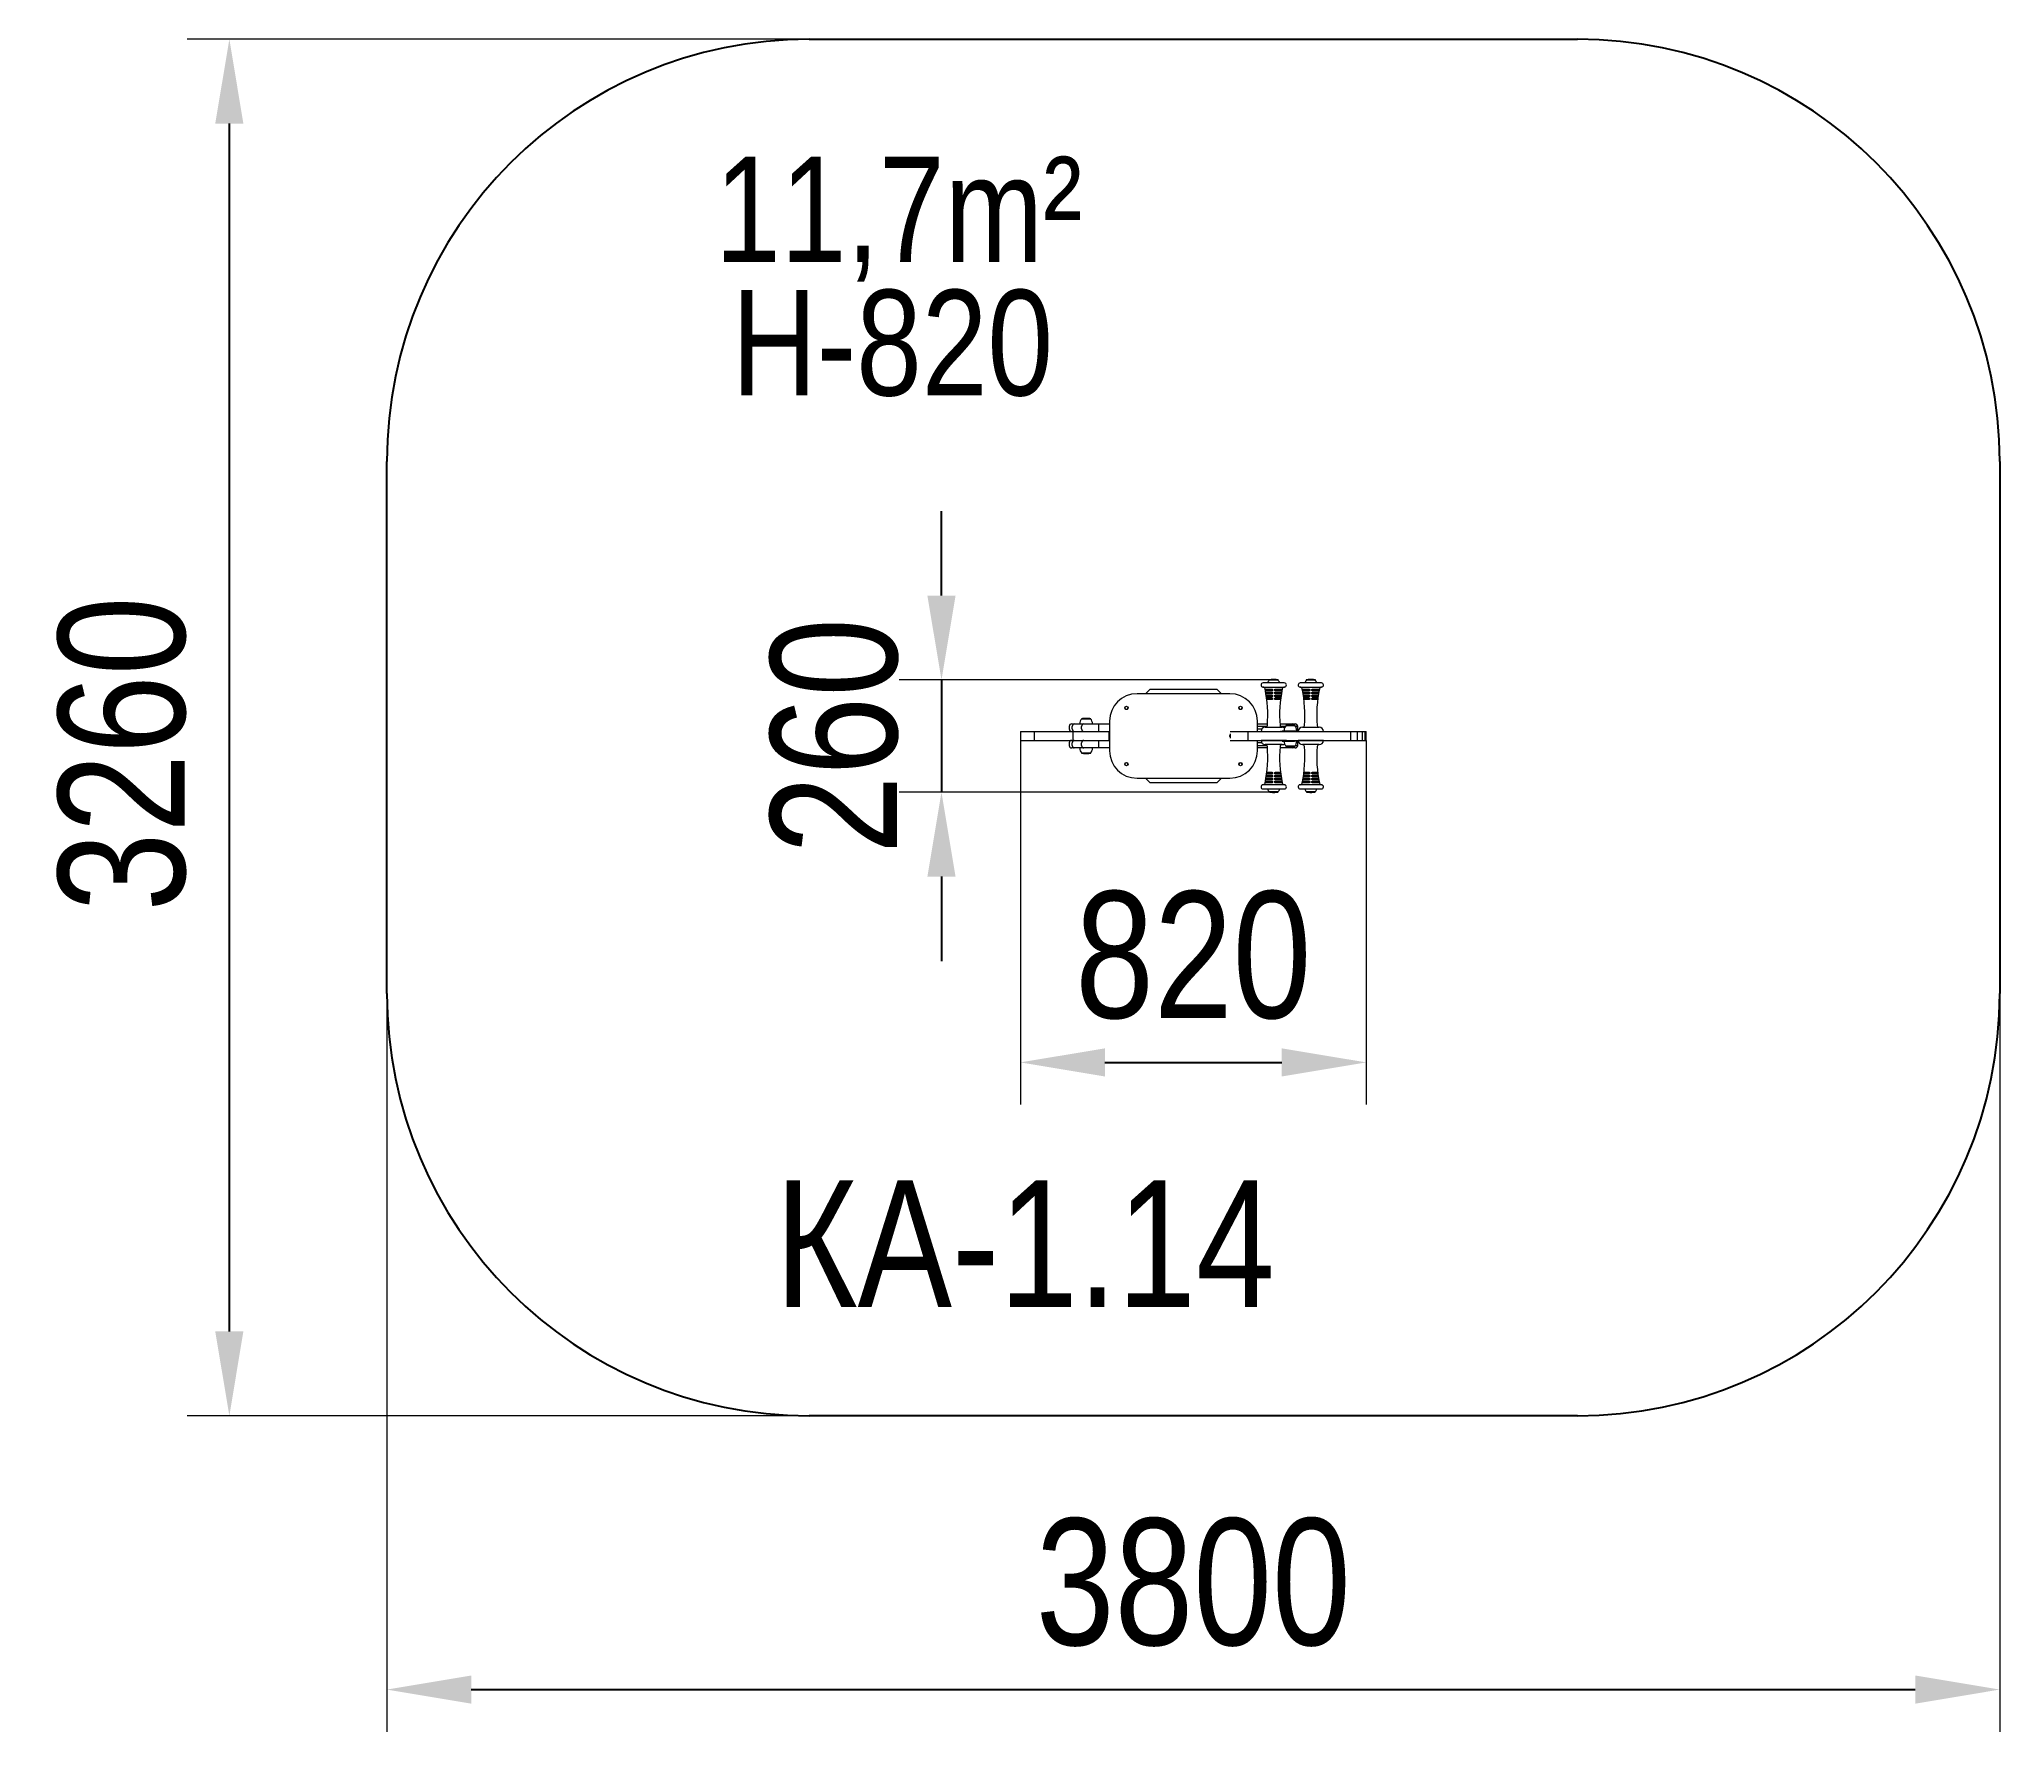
# Model space of a CAD drawing. Header units: millimetres. Extents: x -2590 to 2052, y -2297 to 1711.
import ezdxf

# ---------------------------------------------------------------- set-up
doc = ezdxf.new("R2010")
doc.units = ezdxf.units.MM
for name, color, linetype in [('DIKOM_АРТИКУЛ', 7, 'Continuous'), ('DIKOM_ЗОНА', 90, 'Continuous'), ('DIKOM_ОБЪЕКТ', 7, 'Continuous'), ('DIKOM_РАЗМЕР_ЗОНА', 7, 'Continuous'), ('DIKOM_РАЗМЕР_ОБЪЕКТА', 7, 'Continuous')]:
    doc.layers.add(name, color=color, linetype=linetype)
doc.styles.add('style1', font='arialbd.ttf', dxfattribs={"width": 0.8})
doc.dimstyles.new('1-50', dxfattribs={"dimtxt": 300, "dimasz": 200, "dimexe": 100, "dimexo": 0, "dimgap": 100, "dimtad": 1, "dimtxsty": 'style1', "dimcen": 200, "dimclrd": 7, "dimclre": 7, "dimclrt": 7, "dimadec": 1, "dimazin": 2, "dimtfac": 1, "dimtmove": 0, "dimatfit": 2, "dimfxl": 0, "dimlwd": 25, "dimlwe": 18, "dimarcsym": 0})

msp = doc.modelspace()

# ---------------------------------------------------------------- texts
at = {"layer": 'DIKOM_АРТИКУЛ', "insert": (-847.931, -991.431), "char_height": 300, "width": 1373.12348, "attachment_point": 1, "style": 'style1'}
msp.add_mtext('{\\fArial|b0|i0|c204|p34;КА-1.14}', dxfattribs=at)
at = {"layer": 'DIKOM_РАЗМЕР_ОБЪЕКТА', "char_height": 250, "width": 1481.46375, "attachment_point": 1, "style": 'style1'}
for s, insert in [('{\\fArial|b0|i0|c204|p34;11,7m²}', (-989.956, 1433.068)), ('{\\fArial|b0|i0|c204|p34;H-820}', (-950.593, 1117.228))]:
    msp.add_mtext(s, dxfattribs=dict(at, insert=insert))

# ---------------------------------------------------------------- blocks, each defined once
blk = doc.blocks.new('*D0')
at = {"layer": 'Defpoints', "color": 0, "transparency": 16777216}
for p in [(-267.1, 50.4), (551.8, 50.4), (551.8, -712.2)]:
    blk.add_point(p, dxfattribs=at)
at = {"layer": 'DIKOM_РАЗМЕР_ОБЪЕКТА', "color": 7, "lineweight": 18, "transparency": 16777216}
for p, q in [((-267.1, 50.4), (-267.1, -812.2)), ((551.8, 50.4), (551.8, -812.2))]:
    blk.add_line(p, q, dxfattribs=at)
at = {"layer": 'DIKOM_РАЗМЕР_ОБЪЕКТА', "color": 7, "lineweight": 25, "transparency": 16777216}
blk.add_line((-67.1, -712.2), (351.8, -712.2), dxfattribs=at)
at = {"layer": 'DIKOM_РАЗМЕР_ОБЪЕКТА', "color": 7, "transparency": 16777216}
for points in [[(-67.1, -678.9), (-67.1, -745.6), (-267.1, -712.2)], [(351.8, -678.9), (351.8, -745.6), (551.8, -712.2)]]:
    blk.add_solid(points, dxfattribs=at)
at = {"layer": 'DIKOM_РАЗМЕР_ОБЪЕКТА', "color": 7, "transparency": 16777216, "insert": (142.3, -459.1), "char_height": 300, "attachment_point": 5, "style": 'style1'}
blk.add_mtext('{\\fArial|b0|i0|c204|p34;820}', dxfattribs=at)
blk = doc.blocks.new('*D1')
at = {"layer": 'Defpoints', "color": 0, "transparency": 16777216}
for p in [(-1767.1, -549.1), (2051.8, -549.1), (2051.8, -2197.4)]:
    blk.add_point(p, dxfattribs=at)
at = {"layer": 'DIKOM_РАЗМЕР_ЗОНА', "color": 7, "lineweight": 18, "transparency": 16777216}
for p, q in [((-1767.1, -549.1), (-1767.1, -2297.4)), ((2051.8, -549.1), (2051.8, -2297.4))]:
    blk.add_line(p, q, dxfattribs=at)
at = {"layer": 'DIKOM_РАЗМЕР_ЗОНА', "color": 7, "lineweight": 25, "transparency": 16777216}
blk.add_line((-1567.1, -2197.4), (1851.8, -2197.4), dxfattribs=at)
at = {"layer": 'DIKOM_РАЗМЕР_ЗОНА', "color": 7, "transparency": 16777216}
for points in [[(-1567.1, -2164.1), (-1567.1, -2230.8), (-1767.1, -2197.4)], [(1851.8, -2164.1), (1851.8, -2230.8), (2051.8, -2197.4)]]:
    blk.add_solid(points, dxfattribs=at)
at = {"layer": 'DIKOM_РАЗМЕР_ЗОНА', "color": 7, "transparency": 16777216, "insert": (142.3, -1944.2), "char_height": 300, "attachment_point": 5, "style": 'style1'}
blk.add_mtext('{\\fArial|b0|i0|c204|p34;3800}', dxfattribs=at)
blk = doc.blocks.new('*D2')
at = {"layer": 'Defpoints', "color": 0, "transparency": 16777216}
for p in [(-2140, 1710.9), (-657.3, 1710.9), (-767.1, -1549.1)]:
    blk.add_point(p, dxfattribs=at)
at = {"layer": 'DIKOM_РАЗМЕР_ЗОНА', "color": 7, "lineweight": 18, "transparency": 16777216}
for p, q in [((-657.3, 1710.9), (-2240, 1710.9)), ((-767.1, -1549.1), (-2240, -1549.1))]:
    blk.add_line(p, q, dxfattribs=at)
at = {"layer": 'DIKOM_РАЗМЕР_ЗОНА', "color": 7, "lineweight": 25, "transparency": 16777216}
blk.add_line((-2140, -1349.1), (-2140, 1510.9), dxfattribs=at)
at = {"layer": 'DIKOM_РАЗМЕР_ЗОНА', "color": 7, "transparency": 16777216}
for points in [[(-2173.4, 1510.9), (-2106.7, 1510.9), (-2140, 1710.9)], [(-2173.4, -1349.1), (-2106.7, -1349.1), (-2140, -1549.1)]]:
    blk.add_solid(points, dxfattribs=at)
at = {"layer": 'DIKOM_РАЗМЕР_ЗОНА', "color": 7, "transparency": 16777216, "insert": (-2393.3, 18.2), "char_height": 300, "attachment_point": 5, "rotation": 90, "style": 'style1'}
blk.add_mtext('{\\fArial|b0|i0|c204|p34;3260}', dxfattribs=at)
blk = doc.blocks.new('*D3')
at = {"layer": 'Defpoints', "color": 0, "transparency": 16777216}
for p in [(322.1, 193.4), (-453.9, -72.2), (324, -72.2)]:
    blk.add_point(p, dxfattribs=at)
at = {"layer": 'DIKOM_РАЗМЕР_ОБЪЕКТА', "color": 7, "lineweight": 25, "transparency": 16777216}
for p, q in [((-453.9, 393.4), (-453.9, 593.4)), ((-453.9, 193.4), (-453.9, -72.2)), ((-453.9, -272.2), (-453.9, -472.2))]:
    blk.add_line(p, q, dxfattribs=at)
at = {"layer": 'DIKOM_РАЗМЕР_ОБЪЕКТА', "color": 7, "lineweight": 18, "transparency": 16777216}
for p, q in [((322.1, 193.4), (-553.9, 193.4)), ((324, -72.2), (-553.9, -72.2))]:
    blk.add_line(p, q, dxfattribs=at)
at = {"layer": 'DIKOM_РАЗМЕР_ОБЪЕКТА', "color": 7, "transparency": 16777216}
for points in [[(-487.3, 393.4), (-420.6, 393.4), (-453.9, 193.4)], [(-487.3, -272.2), (-420.6, -272.2), (-453.9, -72.2)]]:
    blk.add_solid(points, dxfattribs=at)
at = {"layer": 'DIKOM_РАЗМЕР_ОБЪЕКТА', "color": 7, "transparency": 16777216, "insert": (-707.1, 60.6), "char_height": 300, "attachment_point": 5, "rotation": 90, "style": 'style1'}
blk.add_mtext('{\\fArial|b0|i0|c204|p34;260}', dxfattribs=at)

# ---------------------------------------------------------------- dimensions: what is measured, and where the dimension line sits
at = {"layer": 'DIKOM_РАЗМЕР_ЗОНА'}
dim = msp.add_linear_dim(base=(-2140.03, 1710.883), p1=(-767.115, -1549.117), p2=(-657.315, 1710.883), angle=90, text='{\\fArial|b0|i0|c204|p34;<>}', dimstyle='1-50', dxfattribs=at)
dim.commit()
dim.dimension.update_dxf_attribs({"geometry": '*D2', "text_midpoint": (-2140.03, 18.164), "dimtype": 160})
dim = msp.add_linear_dim(base=(2051.774, -2197.431), p1=(-1767.115, -549.117), p2=(2051.774, -549.117), text='{\\fArial|b0|i0|c204|p34;3800}', dimstyle='1-50', dxfattribs=at)
dim.commit()
dim.dimension.update_dxf_attribs({"geometry": '*D1', "text_midpoint": (142.329, -2197.431), "dimtype": 160})
at = {"layer": 'DIKOM_РАЗМЕР_ОБЪЕКТА'}
dim = msp.add_linear_dim(base=(-453.931, -72.241), p1=(322.117, 193.383), p2=(324.012, -72.241), angle=90, text='{\\fArial|b0|i0|c204|p34;260}', dimstyle='1-50', dxfattribs=at)
dim.commit()
dim.dimension.update_dxf_attribs({"geometry": '*D3', "text_midpoint": (-453.931, 60.571), "dimtype": 160})
dim = msp.add_linear_dim(base=(551.774, -712.246), p1=(-267.115, 50.383), p2=(551.774, 50.383), text='{\\fArial|b0|i0|c204|p34;820}', dimstyle='1-50', dxfattribs=at)
dim.commit()
dim.dimension.update_dxf_attribs({"geometry": '*D0', "text_midpoint": (142.329, -712.246), "dimtype": 160})

# ---------------------------------------------------------------- linework, layer by layer
at = {"layer": 'DIKOM_ЗОНА', "color": 3}
for p, q in [((-767.115, 1710.883), (1051.774, 1710.883)), ((-1767.115, -549.117), (-1767.115, 710.883)), ((2051.774, 710.883), (2051.774, -549.117)), ((1051.774, -1549.117), (-767.115, -1549.117))]:
    msp.add_line(p, q, dxfattribs=at)
for centre, start, end in [((-767.115, 710.883), 90, 180), ((1051.774, 710.883), 0, 90), ((-767.115, -549.117), 180, 270), ((1051.774, -549.117), 270, 0)]:
    msp.add_arc(centre, 1000, start, end, dxfattribs=at)
at = {"layer": 'DIKOM_ОБЪЕКТ', "color": 7, "lineweight": 15}
for p, q in [((357.604, 186.396), (307.631, 186.396)), ((321.817, 193.383), (343.417, 193.383)), ((325.696, 194.004), (325.705, 194.005)), ((325.705, 194.005), (326.036, 194.115)), ((326.302, 194.149), (325.988, 194.011)), ((326.516, 194.178), (326.728, 194.191)), ((327.969, 194.243), (326.641, 194.189)), ((328.093, 194.279), (328.107, 194.28)), ((328.872, 194.368), (328.859, 194.371)), ((331.69, 194.436), (331.142, 194.436)), ((332.072, 194.436), (331.69, 194.436)), ((333.119, 194.436), (332.075, 194.436)), ((332.772, 194.434), (333.118, 194.434)), ((334.044, 194.436), (333.134, 194.436)), ((333.948, 194.435), (334.211, 194.435)), ((336.395, 194.363), (336.159, 194.379)), ((340.296, 193.969), (340.351, 193.964)), ((445.54, 186.396), (395.567, 186.396)), ((409.754, 193.383), (431.354, 193.383)), ((413.633, 194.004), (413.642, 194.005)), ((413.642, 194.005), (413.973, 194.115)), ((414.238, 194.149), (413.925, 194.011)), ((414.453, 194.178), (414.665, 194.191)), ((415.905, 194.243), (414.578, 194.189)), ((416.03, 194.279), (416.044, 194.28)), ((416.809, 194.368), (416.796, 194.371)), ((419.627, 194.436), (419.079, 194.436)), ((420.009, 194.436), (419.627, 194.436)), ((421.056, 194.436), (420.012, 194.436)), ((420.709, 194.434), (421.055, 194.434)), ((421.981, 194.436), (421.071, 194.436)), ((421.885, 194.435), (422.148, 194.435)), ((424.332, 194.363), (424.096, 194.379)), ((428.233, 193.969), (428.288, 193.964)), ((229.024, 160.883), (9.024, 160.883)), ((39.024, 170.883), (29.024, 160.883)), ((199.024, 170.883), (39.024, 170.883)), ((209.024, 160.883), (199.024, 170.883)), ((307.263, 176.383), (357.971, 176.383)), ((312.706, 171.781), (328.518, 171.781)), ((328.514, 167.787), (313.532, 167.787)), ((314.114, 164.792), (328.51, 164.792)), ((328.506, 160.799), (314.841, 160.799)), ((315.35, 157.804), (328.503, 157.804)), ((328.498, 153.811), (315.98, 153.811)), ((316.416, 150.816), (328.495, 150.816)), ((328.491, 146.822), (316.949, 146.822)), ((336.716, 171.781), (352.528, 171.781)), ((351.702, 167.787), (336.72, 167.787)), ((336.724, 164.792), (351.12, 164.792)), ((350.393, 160.799), (336.728, 160.799)), ((336.731, 157.804), (349.884, 157.804)), ((349.254, 153.811), (336.736, 153.811)), ((336.739, 150.816), (348.818, 150.816)), ((348.285, 146.822), (336.743, 146.822)), ((395.2, 176.383), (445.908, 176.383)), ((400.643, 171.781), (416.455, 171.781)), ((416.451, 167.787), (401.469, 167.787)), ((402.051, 164.792), (416.447, 164.792)), ((416.443, 160.799), (402.778, 160.799)), ((403.287, 157.804), (416.44, 157.804)), ((416.435, 153.811), (403.917, 153.811)), ((404.353, 150.816), (416.432, 150.816)), ((416.428, 146.822), (404.886, 146.822)), ((424.653, 171.781), (440.465, 171.781)), ((439.639, 167.787), (424.657, 167.787)), ((424.66, 164.792), (439.057, 164.792)), ((438.33, 160.799), (424.665, 160.799)), ((424.668, 157.804), (437.821, 157.804)), ((437.191, 153.811), (424.673, 153.811)), ((424.676, 150.816), (436.755, 150.816)), ((436.222, 146.822), (424.68, 146.822)), ((-122.198, 101.383), (-100.598, 101.383)), ((-109.923, 102.436), (-112.873, 102.436)), ((-55.976, 95.883), (-55.976, 25.883)), ((294.024, 71.383), (294.024, 95.883)), ((-267.115, 71.383), (-267.115, 50.383)), ((-267.115, 71.383), (-265.718, 71.383)), ((-267.115, 50.383), (-265.718, 50.383)), ((-265.718, 50.383), (-265.718, 71.383)), ((-265.718, 71.383), (-233.871, 71.383)), ((-265.718, 50.383), (-233.871, 50.383)), ((-233.871, 50.383), (-233.871, 71.383)), ((-233.871, 71.383), (-142.437, 71.383)), ((-233.871, 50.383), (-142.437, 50.383)), ((-151.398, 83.383), (-151.398, 77.383)), ((-145.398, 89.383), (-139.398, 89.383)), ((-144.339, 77.383), (-144.339, 83.383)), ((-142.437, 50.383), (-142.437, 71.383)), ((-142.437, 71.383), (-56.758, 71.383)), ((-142.437, 50.383), (-56.758, 50.383)), ((-139.398, 89.383), (-117.206, 89.383)), ((-122.148, 77.383), (-122.148, 83.383)), ((-117.206, 89.383), (-80.972, 89.383)), ((-80.972, 83.383), (-80.972, 89.383)), ((-80.972, 89.383), (-55.976, 89.383)), ((-80.972, 77.383), (-80.972, 83.383)), ((-80.972, 71.383), (-80.972, 77.383)), ((-80.972, 44.383), (-80.972, 50.383)), ((-56.758, 50.383), (-56.758, 71.383)), ((-56.758, 71.383), (-55.976, 71.383)), ((-56.758, 50.383), (-55.976, 50.383)), ((229.024, 59.883), (229.024, 61.883)), ((229.724, 65.462), (229.724, 56.304)), ((229.863, 65.785), (229.863, 55.981)), ((229.974, 71.383), (271.995, 71.383)), ((229.974, 50.383), (271.995, 50.383)), ((271.995, 50.383), (271.995, 71.383)), ((271.995, 71.383), (415.564, 71.383)), ((271.995, 50.383), (415.564, 50.383)), ((294.024, 89.383), (317.863, 89.383)), ((316.621, 83.388), (294.024, 83.383)), ((294.024, 77.383), (304.617, 77.383)), ((294.024, 25.883), (294.024, 50.383)), ((302.617, 71.383), (362.617, 71.383)), ((362.617, 50.383), (302.617, 50.383)), ((312.617, 81.383), (352.617, 81.383)), ((350.27, 89.383), (355.255, 89.383)), ((360.196, 83.383), (350.27, 83.383)), ((352.864, 73.383), (382.259, 73.383)), ((352.864, 73.383), (352.864, 71.383)), ((352.864, 50.383), (352.864, 48.383)), ((352.864, 48.383), (382.259, 48.383)), ((355.255, 89.383), (377.447, 89.383)), ((360.196, 83.137), (360.196, 83.383)), ((360.353, 83.383), (360.196, 83.383)), ((361.549, 85.383), (383.014, 85.383)), ((373.823, 86.436), (370.874, 86.436)), ((377.447, 89.383), (383.447, 89.383)), ((382.259, 73.383), (391.213, 73.383)), ((382.259, 71.383), (382.259, 73.383)), ((382.259, 48.383), (382.259, 50.383)), ((391.213, 48.383), (382.259, 48.383)), ((383.014, 85.383), (383.149, 85.383)), ((389.447, 83.383), (384.344, 83.383)), ((386.88, 77.383), (389.447, 77.383)), ((389.447, 77.383), (389.447, 83.383)), ((390.554, 71.383), (450.554, 71.383)), ((450.554, 50.383), (390.554, 50.383)), ((391.213, 71.383), (391.213, 73.383)), ((391.213, 48.383), (391.213, 50.383)), ((400.554, 81.383), (440.554, 81.383)), ((415.564, 71.383), (425.544, 71.383)), ((415.564, 50.383), (425.544, 50.383)), ((425.544, 71.383), (429.709, 71.383)), ((425.544, 50.383), (429.709, 50.383)), ((429.709, 71.383), (432.892, 71.383)), ((429.709, 50.383), (432.892, 50.383)), ((432.892, 71.383), (436.725, 71.383)), ((432.892, 50.383), (436.725, 50.383)), ((436.725, 71.383), (459.9, 71.383)), ((436.725, 50.383), (459.9, 50.383)), ((459.9, 71.383), (464.815, 71.383)), ((459.9, 50.383), (464.815, 50.383)), ((464.815, 71.383), (467.995, 71.383)), ((464.815, 50.383), (467.995, 50.383)), ((467.995, 71.383), (475.009, 71.383)), ((467.995, 50.383), (475.009, 50.383)), ((475.009, 71.383), (515.411, 71.383)), ((475.009, 50.383), (515.411, 50.383)), ((515.411, 50.383), (515.411, 71.383)), ((515.411, 71.383), (530.982, 71.383)), ((515.411, 50.383), (530.982, 50.383)), ((530.982, 50.383), (530.982, 71.383)), ((530.982, 71.383), (542.729, 71.383)), ((530.982, 50.383), (542.729, 50.383)), ((542.729, 50.383), (542.729, 71.383)), ((542.729, 71.383), (549.542, 71.383)), ((542.729, 50.383), (549.542, 50.383)), ((549.542, 50.383), (549.542, 71.383)), ((549.542, 71.383), (551.773, 71.383)), ((549.542, 50.383), (551.773, 50.383)), ((551.773, 50.383), (551.773, 71.383)), ((551.773, 71.383), (551.774, 71.383)), ((551.773, 50.383), (551.774, 50.383)), ((551.774, 50.383), (551.774, 71.383)), ((-151.398, 44.383), (-151.398, 38.383)), ((-139.398, 32.383), (-145.398, 32.383)), ((-144.339, 38.383), (-144.339, 44.383)), ((-117.206, 32.383), (-139.398, 32.383)), ((-120.373, 20.383), (-122.198, 20.383)), ((-122.148, 38.383), (-122.148, 44.383)), ((-100.598, 20.383), (-120.373, 20.383)), ((-80.972, 32.383), (-117.206, 32.383)), ((-112.873, 19.33), (-109.923, 19.33)), ((-80.972, 38.383), (-80.972, 44.383)), ((-80.972, 32.383), (-80.972, 38.383)), ((-55.976, 32.383), (-80.972, 32.383)), ((304.617, 44.383), (294.024, 44.383)), ((294.024, 38.383), (316.546, 38.476)), ((317.863, 32.383), (294.024, 32.383)), ((352.617, 40.383), (312.617, 40.383)), ((355.255, 32.383), (350.27, 32.383)), ((377.447, 32.383), (355.255, 32.383)), ((360.196, 38.383), (360.196, 38.629)), ((360.196, 38.383), (360.353, 38.383)), ((383.149, 36.383), (361.549, 36.383)), ((370.874, 35.33), (373.823, 35.33)), ((383.447, 32.383), (377.447, 32.383)), ((384.344, 38.383), (389.447, 38.383)), ((389.447, 44.383), (386.88, 44.383)), ((389.447, 38.383), (389.447, 44.383)), ((440.554, 40.383), (400.554, 40.383)), ((9.024, -39.117), (229.024, -39.117)), ((29.024, -39.117), (39.024, -49.117)), ((199.024, -49.117), (209.024, -39.117)), ((313.532, -46.021), (328.514, -46.021)), ((328.51, -43.026), (314.114, -43.026)), ((314.841, -39.033), (328.506, -39.033)), ((328.503, -36.038), (315.35, -36.038)), ((315.98, -32.045), (328.498, -32.045)), ((328.495, -29.05), (316.416, -29.05)), ((316.949, -25.056), (328.491, -25.056)), ((336.72, -46.021), (351.702, -46.021)), ((351.12, -43.026), (336.724, -43.026)), ((336.728, -39.033), (350.393, -39.033)), ((349.884, -36.038), (336.731, -36.038)), ((336.736, -32.045), (349.254, -32.045)), ((348.818, -29.05), (336.739, -29.05)), ((336.743, -25.056), (348.285, -25.056)), ((401.469, -46.021), (416.451, -46.021)), ((416.447, -43.026), (402.051, -43.026)), ((402.778, -39.033), (416.443, -39.033)), ((416.44, -36.038), (403.287, -36.038)), ((403.917, -32.045), (416.435, -32.045)), ((416.432, -29.05), (404.353, -29.05)), ((404.886, -25.056), (416.428, -25.056)), ((424.657, -46.021), (439.639, -46.021)), ((439.057, -43.026), (424.66, -43.026)), ((424.665, -39.033), (438.33, -39.033)), ((437.821, -36.038), (424.668, -36.038)), ((424.673, -32.045), (437.191, -32.045)), ((436.755, -29.05), (424.676, -29.05)), ((424.68, -25.056), (436.222, -25.056)), ((39.024, -49.117), (199.024, -49.117)), ((357.971, -54.617), (307.263, -54.617)), ((307.631, -64.631), (357.604, -64.631)), ((328.518, -50.015), (312.706, -50.015)), ((343.417, -71.617), (321.817, -71.617)), ((324.938, -72.203), (324.883, -72.198)), ((328.839, -72.597), (329.075, -72.613)), ((331.286, -72.669), (331.023, -72.669)), ((331.19, -72.67), (332.1, -72.67)), ((332.115, -72.67), (333.159, -72.67)), ((332.462, -72.668), (332.116, -72.668)), ((333.162, -72.67), (333.544, -72.67)), ((333.544, -72.67), (334.092, -72.67)), ((336.362, -72.602), (336.375, -72.605)), ((352.528, -50.015), (336.716, -50.015)), ((337.141, -72.513), (337.127, -72.514)), ((337.266, -72.477), (338.593, -72.423)), ((338.718, -72.412), (338.506, -72.425)), ((338.932, -72.383), (339.246, -72.245)), ((339.529, -72.239), (339.198, -72.349)), ((339.538, -72.238), (339.529, -72.239)), ((445.908, -54.617), (395.2, -54.617)), ((395.567, -64.631), (445.54, -64.631)), ((416.455, -50.015), (400.643, -50.015)), ((431.354, -71.617), (409.754, -71.617)), ((412.875, -72.203), (412.82, -72.198)), ((416.776, -72.597), (417.012, -72.613)), ((419.223, -72.669), (418.96, -72.669)), ((419.127, -72.67), (420.037, -72.67)), ((420.052, -72.67), (421.096, -72.67)), ((420.399, -72.668), (420.053, -72.668)), ((421.099, -72.67), (421.481, -72.67)), ((421.481, -72.67), (422.029, -72.67)), ((424.299, -72.602), (424.312, -72.605)), ((440.465, -50.015), (424.653, -50.015)), ((425.078, -72.513), (425.064, -72.514)), ((425.202, -72.477), (426.53, -72.423)), ((426.655, -72.412), (426.443, -72.425)), ((426.869, -72.383), (427.183, -72.245)), ((427.466, -72.239), (427.135, -72.349)), ((427.475, -72.238), (427.466, -72.239))]:
    msp.add_line(p, q, dxfattribs=at)
at = {"layer": 'DIKOM_ОБЪЕКТ', "color": 7, "lineweight": 15, "flags": 128}
for points in [[(326.377, 194.163), (326.372, 194.162), (326.368, 194.162)], [(414.314, 194.163), (414.309, 194.162), (414.305, 194.162)], [(338.857, -72.397), (338.862, -72.396), (338.866, -72.396)], [(426.794, -72.397), (426.799, -72.396), (426.803, -72.396)]]:
    msp.add_lwpolyline(points, dxfattribs=at)
at = {"layer": 'DIKOM_ОБЪЕКТ', "color": 7, "lineweight": 15}
for centre in [(-15.976, 127.383), (254.024, 127.383), (-15.976, -5.617), (254.024, -5.617)]:
    msp.add_circle(centre, 4, dxfattribs=at)
for centre, radius, start, end in [((307.631, 181.383), 5.013, 90, 265.797531), ((336.294, 181.223), 18.677, 139.378843, 163.932617), ((331.142, 152.6), 41.836, 99.174149, 102.879622), ((331.142, 152.6), 41.836, 97.012826, 98.092004), ((331.142, 152.6), 41.836, 94.849567, 96.058427), ((331.142, 152.6), 41.836, 93.095097, 94.210738), ((331.142, 152.6), 41.836, 90, 92.474742), ((334.092, 152.6), 41.836, 88.951139, 89.287411), ((334.092, 152.6), 41.836, 87.166818, 88.314046), ((334.092, 152.6), 41.836, 85.338527, 86.529084), ((334.092, 152.6), 41.836, 83.395149, 84.506826), ((334.092, 152.6), 41.836, 77.120378, 81.470509), ((328.94, 181.223), 18.677, 16.067383, 40.621157), ((357.604, 181.383), 5.013, 274.202469, 90), ((395.567, 181.383), 5.013, 90, 265.797531), ((424.231, 181.223), 18.677, 139.378843, 163.932617), ((419.079, 152.6), 41.836, 99.174149, 102.879622), ((419.079, 152.6), 41.836, 97.012826, 98.092004), ((419.079, 152.6), 41.836, 94.849567, 96.058427), ((419.079, 152.6), 41.836, 93.095097, 94.210738), ((419.079, 152.6), 41.836, 90, 92.474742), ((422.029, 152.6), 41.836, 88.951139, 89.287411), ((422.029, 152.6), 41.836, 87.166818, 88.314046), ((422.029, 152.6), 41.836, 85.338527, 86.529084), ((422.029, 152.6), 41.836, 83.395149, 84.506826), ((422.029, 152.6), 41.836, 77.120378, 81.470509), ((416.877, 181.223), 18.677, 16.067383, 40.621157), ((445.54, 181.383), 5.013, 274.202469, 90), ((9.024, 95.883), 65, 90, 180), ((229.024, 95.883), 65, 0, 90), ((307.263, 171.383), 5, 11.936435, 90), ((19.758, 110.605), 298.859, 355.271847, 11.936435), ((645.476, 110.605), 298.859, 168.063565, 184.728153), ((357.971, 171.383), 5, 90, 168.063565), ((395.2, 171.383), 5, 11.936435, 90), ((107.695, 110.605), 298.859, 355.271847, 11.936435), ((733.413, 110.605), 298.859, 168.063565, 184.728153), ((445.908, 171.383), 5, 90, 168.063565), ((-107.721, 89.223), 18.677, 139.378843, 179.509067), ((-112.873, 60.6), 41.836, 90, 102.879622), ((-109.923, 60.6), 41.836, 77.120378, 90), ((-115.075, 89.223), 18.677, 0.490933, 40.621157), ((-15.976, 128.383), 4, 187.180756, 352.819244), ((-15.976, 128.383), 4.4, 209.699728, 330.300272), ((254.024, 128.383), 4, 187.180756, 352.819245), ((254.024, 128.383), 4.4, 209.699728, 330.300272), ((-145.398, 83.383), 6, 90, 180), ((-145.398, 77.383), 6, 180, 270), ((-145.398, 44.383), 6, 90, 180), ((-138.812, 83.866), 5.548, 96.064543, 184.990994), ((-138.812, 76.9), 5.548, 175.009007, 263.935447), ((-138.812, 44.866), 5.548, 96.064553, 184.990993), ((-116.62, 83.866), 5.548, 96.064464, 184.991242), ((-116.62, 76.9), 5.548, 175.008759, 263.935526), ((-116.62, 44.866), 5.548, 96.064474, 184.991241), ((238.524, 61.883), 9.5, 154.167942, 180), ((238.524, 59.883), 9.5, 180, 205.832058), ((312.617, 71.383), 10, 90, 180), ((312.617, 50.383), 10, 180, 270), ((312.617, 86.383), 5, 270, 355.271847), ((352.617, 86.383), 5, 184.728153, 270), ((353.341, 75.723), 5.479, 217.462687, 232.38398), ((352.617, 71.383), 10, 54.393799, 90), ((376.025, 73.223), 18.677, 139.378843, 179.509067), ((376.025, 48.543), 18.677, 180.490933, 220.621157), ((370.874, 44.6), 41.836, 90, 102.879622), ((352.617, 71.383), 10, 0, 11.536949), ((352.617, 50.383), 10, 348.463051, 0), ((373.823, 44.6), 41.836, 77.120378, 90), ((377.021, 84.19), 5.21, 15.955769, 85.318221), ((368.672, 73.223), 18.677, 0.490933, 40.621157), ((368.672, 48.543), 18.677, 319.378843, 359.509067), ((383.447, 83.383), 6, 0, 90), ((383.447, 77.383), 6, 318.189685, 0), ((383.447, 44.383), 6, 0, 41.810315), ((400.554, 71.383), 10, 90, 180), ((400.554, 50.383), 10, 180, 270), ((400.554, 86.383), 5, 270, 355.271847), ((440.554, 86.383), 5, 184.728153, 270), ((440.554, 71.383), 10, 0, 90), ((440.554, 50.383), 10, 270, 0), ((-145.398, 38.383), 6, 180, 270), ((-138.812, 37.9), 5.548, 175.009006, 263.935457), ((-107.721, 32.543), 18.677, 180.490933, 220.621157), ((-112.873, 61.166), 41.836, 257.120378, 270), ((-116.62, 37.9), 5.548, 175.008758, 263.935536), ((-109.923, 61.166), 41.836, 270, 282.879622), ((-115.075, 32.543), 18.677, 319.378843, 359.509067), ((9.024, 25.883), 65, 180, 270), ((229.024, 25.883), 65, 270, 0), ((19.758, 11.161), 298.859, 348.063565, 4.728153), ((312.617, 35.383), 5, 4.728153, 90), ((645.476, 11.161), 298.859, 175.271847, 191.936435), ((352.617, 35.383), 5, 90, 175.271847), ((352.617, 50.383), 10, 270, 305.606201), ((370.874, 77.166), 41.836, 257.120378, 270), ((373.823, 77.166), 41.836, 270, 282.879622), ((377.138, 37.433), 5.059, 273.493509, 345.232501), ((383.447, 38.383), 6, 270, 0), ((107.695, 11.161), 298.859, 348.063565, 4.728153), ((400.554, 35.383), 5, 4.728153, 90), ((733.413, 11.161), 298.859, 175.271847, 191.936435), ((440.554, 35.383), 5, 90, 175.271847), ((-15.976, -6.617), 4, 7.180756, 172.819244), ((254.024, -6.617), 4, 7.180756, 172.819244), ((307.631, -59.617), 5.013, 94.202469, 270), ((307.263, -49.617), 5, 270, 348.063565), ((336.294, -59.457), 18.677, 196.067383, 220.621157), ((331.142, -30.834), 41.836, 257.120378, 261.470509), ((331.142, -30.834), 41.836, 263.395149, 264.506826), ((331.142, -30.834), 41.836, 265.338527, 266.529084), ((331.142, -30.834), 41.836, 267.166818, 268.314046), ((331.142, -30.834), 41.836, 268.951139, 269.287411), ((334.092, -30.834), 41.836, 270, 272.474742), ((334.092, -30.834), 41.836, 273.095097, 274.210738), ((334.092, -30.834), 41.836, 274.849567, 276.058427), ((334.092, -30.834), 41.836, 277.012826, 278.092004), ((334.092, -30.834), 41.836, 279.174149, 282.879622), ((328.94, -59.457), 18.677, 319.378843, 343.932617), ((357.971, -49.617), 5, 191.936435, 270), ((357.604, -59.617), 5.013, 270, 85.797531), ((395.567, -59.617), 5.013, 94.202469, 270), ((395.2, -49.617), 5, 270, 348.063565), ((424.231, -59.457), 18.677, 196.067383, 220.621157), ((419.079, -30.834), 41.836, 257.120378, 261.470509), ((419.079, -30.834), 41.836, 263.395149, 264.506826), ((419.079, -30.834), 41.836, 265.338527, 266.529084), ((419.079, -30.834), 41.836, 267.166818, 268.314046), ((419.079, -30.834), 41.836, 268.951139, 269.287411), ((422.029, -30.834), 41.836, 270, 272.474742), ((422.029, -30.834), 41.836, 273.095097, 274.210738), ((422.029, -30.834), 41.836, 274.849567, 276.058427), ((422.029, -30.834), 41.836, 277.012826, 278.092004), ((422.029, -30.834), 41.836, 279.174149, 282.879622), ((416.877, -59.457), 18.677, 319.378843, 343.932617), ((445.908, -49.617), 5, 191.936435, 270), ((445.54, -59.617), 5.013, 270, 85.797531)]:
    msp.add_arc(centre, radius, start, end, dxfattribs=at)
for points, knots in [([(324.64, 193.927), (324.723, 193.94), (324.871, 193.963), (325.019, 193.985), (325.084, 193.995)], [0, 0, 0, 0, 0.56312486, 1, 1, 1, 1]), ([(325.372, 193.919), (325.25, 193.935), (325.006, 193.968), (324.762, 193.941), (324.64, 193.927)], [0, 0, 0, 0, 0.50015562, 1, 1, 1, 1]), ([(325.084, 193.995), (325.186, 194.006), (325.39, 194.03), (325.594, 194.013), (325.696, 194.004)], [0, 0, 0, 0, 0.50017742, 1, 1, 1, 1]), ([(325.988, 194.011), (325.895, 193.998), (325.689, 193.968), (325.483, 193.936), (325.372, 193.919)], [0, 0, 0, 0, 0.45603306, 1, 1, 1, 1]), ([(326.067, 194.126), (326.142, 194.135), (326.238, 194.146), (326.333, 194.157), (326.353, 194.159)], [0, 0, 0, 0, 0.78691093, 1, 1, 1, 1]), ([(326.368, 194.162), (326.357, 194.16), (326.342, 194.158), (326.319, 194.153), (326.307, 194.15), (326.302, 194.149)], [0, 0, 0, 0, 0.4999551, 0.74997347, 1, 1, 1, 1]), ([(326.641, 194.189), (326.596, 194.185), (326.527, 194.178), (326.438, 194.169), (326.397, 194.165), (326.377, 194.163)], [0, 0, 0, 0, 0.49974445, 0.74976823, 1, 1, 1, 1]), ([(328.661, 194.301), (328.542, 194.292), (328.312, 194.274), (328.081, 194.253), (327.969, 194.243)], [0, 0, 0, 0, 0.51307172, 1, 1, 1, 1]), ([(328.071, 194.317), (328.146, 194.323), (328.342, 194.34), (328.539, 194.316), (328.661, 194.301)], [0, 0, 0, 0, 0.37929698, 1, 1, 1, 1]), ([(328.851, 194.373), (328.9, 194.375), (328.98, 194.38), (329.19, 194.387), (329.27, 194.39)], [0, 0, 0, 0, 0.6185909, 1, 1, 1, 1]), ([(330.889, 194.411), (330.682, 194.406), (330.301, 194.395), (329.763, 194.381), (329.333, 194.372), (329.018, 194.367), (328.92, 194.368), (328.872, 194.368)], [0, 0, 0, 0, 0.22528726, 0.41293395, 0.60008446, 0.8000746, 1, 1, 1, 1]), ([(329.281, 194.393), (329.278, 194.393), (329.26, 194.391), (329.292, 194.391), (329.316, 194.391)], [0, 0, 0, 0, 0.21851262, 1, 1, 1, 1]), ([(329.316, 194.391), (329.374, 194.391), (329.467, 194.391), (329.785, 194.395), (330.139, 194.403), (330.496, 194.412), (330.714, 194.417), (330.799, 194.419)], [0, 0, 0, 0, 0.30184842, 0.49140565, 0.68108801, 0.87643234, 1, 1, 1, 1]), ([(330.799, 194.419), (330.946, 194.422), (331.216, 194.429), (331.53, 194.434), (331.711, 194.436), (331.773, 194.435), (331.756, 194.434), (331.753, 194.434)], [0, 0, 0, 0, 0.27430909, 0.50581814, 0.73735946, 0.95613348, 1, 1, 1, 1]), ([(332.079, 194.435), (332.001, 194.435), (331.845, 194.434), (331.407, 194.424), (331.063, 194.416), (330.889, 194.411)], [0, 0, 0, 0, 0.33172025, 0.66120634, 1, 1, 1, 1]), ([(333.398, 194.433), (333.294, 194.433), (333.085, 194.434), (332.877, 194.434), (332.772, 194.434)], [0, 0, 0, 0, 0.49982743, 1, 1, 1, 1]), ([(334.612, 194.43), (334.256, 194.433), (333.851, 194.437), (333.446, 194.434), (333.398, 194.433)], [0, 0, 0, 0, 0.88093043, 1, 1, 1, 1]), ([(335.15, 194.412), (335.092, 194.417), (334.995, 194.426), (334.897, 194.427), (334.858, 194.428)], [0, 0, 0, 0, 0.5965998, 1, 1, 1, 1]), ([(335.118, 194.414), (335.155, 194.416), (335.314, 194.425), (335.473, 194.41), (335.595, 194.398)], [0, 0, 0, 0, 0.23326956, 1, 1, 1, 1]), ([(335.595, 194.398), (335.523, 194.401), (335.375, 194.406), (335.227, 194.41), (335.15, 194.412)], [0, 0, 0, 0, 0.48372752, 1, 1, 1, 1]), ([(336.84, 194.337), (336.769, 194.342), (336.621, 194.351), (336.473, 194.359), (336.395, 194.363)], [0, 0, 0, 0, 0.47607158, 1, 1, 1, 1]), ([(336.426, 194.361), (336.442, 194.362), (336.58, 194.371), (336.717, 194.353), (336.84, 194.337)], [0, 0, 0, 0, 0.11469752, 1, 1, 1, 1]), ([(339.163, 194.125), (338.966, 194.147), (338.639, 194.185), (338.171, 194.234), (337.782, 194.272), (337.595, 194.288), (337.492, 194.297)], [0, 0, 0, 0, 0.32050704, 0.53075483, 0.74102487, 1, 1, 1, 1]), ([(337.781, 194.271), (337.781, 194.271), (337.82, 194.269), (337.974, 194.255), (338.217, 194.232), (338.53, 194.2), (338.822, 194.167), (339.013, 194.145), (339.085, 194.136)], [0, 0, 0, 0, 0.00121393, 0.23381495, 0.42287078, 0.61297037, 0.85535983, 1, 1, 1, 1]), ([(339.085, 194.136), (339.205, 194.122), (339.45, 194.092), (339.695, 194.058), (339.821, 194.041)], [0, 0, 0, 0, 0.48840515, 1, 1, 1, 1]), ([(340.351, 193.964), (340.148, 193.994), (339.753, 194.052), (339.357, 194.101), (339.163, 194.125)], [0, 0, 0, 0, 0.51226591, 1, 1, 1, 1]), ([(412.576, 193.927), (412.66, 193.94), (412.808, 193.963), (412.956, 193.985), (413.021, 193.995)], [0, 0, 0, 0, 0.56312486, 1, 1, 1, 1]), ([(413.309, 193.919), (413.187, 193.935), (412.943, 193.968), (412.698, 193.941), (412.576, 193.927)], [0, 0, 0, 0, 0.50015562, 1, 1, 1, 1]), ([(413.021, 193.995), (413.123, 194.006), (413.327, 194.03), (413.531, 194.013), (413.633, 194.004)], [0, 0, 0, 0, 0.50017742, 1, 1, 1, 1]), ([(413.925, 194.011), (413.832, 193.998), (413.626, 193.968), (413.42, 193.936), (413.309, 193.919)], [0, 0, 0, 0, 0.45603306, 1, 1, 1, 1]), ([(414.004, 194.126), (414.079, 194.135), (414.175, 194.146), (414.27, 194.157), (414.29, 194.159)], [0, 0, 0, 0, 0.78691093, 1, 1, 1, 1]), ([(414.305, 194.162), (414.294, 194.16), (414.279, 194.158), (414.256, 194.153), (414.244, 194.15), (414.238, 194.149)], [0, 0, 0, 0, 0.4999551, 0.74997347, 1, 1, 1, 1]), ([(414.578, 194.189), (414.532, 194.185), (414.464, 194.178), (414.374, 194.169), (414.334, 194.165), (414.314, 194.163)], [0, 0, 0, 0, 0.49974445, 0.74976823, 1, 1, 1, 1]), ([(416.598, 194.301), (416.479, 194.292), (416.248, 194.274), (416.018, 194.253), (415.905, 194.243)], [0, 0, 0, 0, 0.51307172, 1, 1, 1, 1]), ([(416.008, 194.317), (416.083, 194.323), (416.279, 194.34), (416.476, 194.316), (416.598, 194.301)], [0, 0, 0, 0, 0.37929698, 1, 1, 1, 1]), ([(416.788, 194.373), (416.837, 194.375), (416.917, 194.38), (417.127, 194.387), (417.207, 194.39)], [0, 0, 0, 0, 0.6185909, 1, 1, 1, 1]), ([(418.826, 194.411), (418.619, 194.406), (418.238, 194.395), (417.7, 194.381), (417.27, 194.372), (416.955, 194.367), (416.857, 194.368), (416.809, 194.368)], [0, 0, 0, 0, 0.22528726, 0.41293395, 0.60008446, 0.8000746, 1, 1, 1, 1]), ([(417.218, 194.393), (417.215, 194.393), (417.197, 194.391), (417.228, 194.391), (417.253, 194.391)], [0, 0, 0, 0, 0.21851262, 1, 1, 1, 1]), ([(417.253, 194.391), (417.31, 194.391), (417.404, 194.391), (417.722, 194.395), (418.076, 194.403), (418.433, 194.412), (418.651, 194.417), (418.736, 194.419)], [0, 0, 0, 0, 0.30184842, 0.49140565, 0.68108801, 0.87643234, 1, 1, 1, 1]), ([(418.736, 194.419), (418.883, 194.422), (419.153, 194.429), (419.467, 194.434), (419.648, 194.436), (419.71, 194.435), (419.693, 194.434), (419.69, 194.434)], [0, 0, 0, 0, 0.27430909, 0.50581814, 0.73735946, 0.95613348, 1, 1, 1, 1]), ([(420.016, 194.435), (419.938, 194.435), (419.782, 194.434), (419.344, 194.424), (419, 194.416), (418.826, 194.411)], [0, 0, 0, 0, 0.33172025, 0.66120634, 1, 1, 1, 1]), ([(421.335, 194.433), (421.231, 194.433), (421.022, 194.434), (420.814, 194.434), (420.709, 194.434)], [0, 0, 0, 0, 0.49982743, 1, 1, 1, 1]), ([(422.549, 194.43), (422.193, 194.433), (421.788, 194.437), (421.383, 194.434), (421.335, 194.433)], [0, 0, 0, 0, 0.88093043, 1, 1, 1, 1]), ([(423.087, 194.412), (423.029, 194.417), (422.932, 194.426), (422.834, 194.427), (422.795, 194.428)], [0, 0, 0, 0, 0.5965998, 1, 1, 1, 1]), ([(423.054, 194.414), (423.092, 194.416), (423.251, 194.425), (423.41, 194.41), (423.532, 194.398)], [0, 0, 0, 0, 0.23326956, 1, 1, 1, 1]), ([(423.532, 194.398), (423.46, 194.401), (423.312, 194.406), (423.164, 194.41), (423.087, 194.412)], [0, 0, 0, 0, 0.48372752, 1, 1, 1, 1]), ([(424.776, 194.337), (424.706, 194.342), (424.558, 194.351), (424.41, 194.359), (424.332, 194.363)], [0, 0, 0, 0, 0.47607158, 1, 1, 1, 1]), ([(424.363, 194.361), (424.379, 194.362), (424.517, 194.371), (424.654, 194.353), (424.776, 194.337)], [0, 0, 0, 0, 0.11469752, 1, 1, 1, 1]), ([(427.1, 194.125), (426.903, 194.147), (426.576, 194.185), (426.108, 194.234), (425.719, 194.272), (425.532, 194.288), (425.429, 194.297)], [0, 0, 0, 0, 0.32050704, 0.53075483, 0.74102487, 1, 1, 1, 1]), ([(425.718, 194.271), (425.718, 194.271), (425.756, 194.269), (425.911, 194.255), (426.154, 194.232), (426.467, 194.2), (426.759, 194.167), (426.95, 194.145), (427.022, 194.136)], [0, 0, 0, 0, 0.00121393, 0.23381495, 0.42287078, 0.61297037, 0.85535983, 1, 1, 1, 1]), ([(427.022, 194.136), (427.142, 194.122), (427.387, 194.092), (427.632, 194.058), (427.758, 194.041)], [0, 0, 0, 0, 0.48840515, 1, 1, 1, 1]), ([(428.288, 193.964), (428.085, 193.994), (427.69, 194.052), (427.294, 194.101), (427.1, 194.125)], [0, 0, 0, 0, 0.51226591, 1, 1, 1, 1]), ([(312.763, 170.283), (312.742, 170.382), (312.724, 170.48), (312.689, 170.673), (312.673, 170.769), (312.632, 171.041), (312.613, 171.209), (312.602, 171.417), (312.601, 171.48), (312.605, 171.588), (312.611, 171.633), (312.628, 171.707), (312.639, 171.735), (312.669, 171.771), (312.686, 171.781), (312.706, 171.781)], [0, 0, 0, 0, 0.125, 0.125, 0.25, 0.25, 0.5, 0.5, 0.625, 0.625, 0.75, 0.75, 0.875, 0.875, 1, 1, 1, 1]), ([(313.532, 167.787), (313.488, 167.787), (313.441, 167.826), (313.345, 167.973), (313.295, 168.082), (313.221, 168.287), (313.196, 168.363), (313.147, 168.526), (313.123, 168.612), (313.076, 168.795), (313.052, 168.891), (313.008, 169.085), (312.987, 169.184), (312.966, 169.285)], [0, 0, 0, 0, 0.25, 0.25, 0.5, 0.5, 0.625, 0.625, 0.75, 0.75, 0.875, 0.875, 1, 1, 1, 1]), ([(314.113, 163.295), (314.095, 163.394), (314.079, 163.492), (314.049, 163.687), (314.036, 163.783), (314.003, 164.056), (313.989, 164.224), (313.986, 164.431), (313.987, 164.494), (313.997, 164.601), (314.005, 164.646), (314.026, 164.719), (314.04, 164.747), (314.073, 164.783), (314.092, 164.792), (314.114, 164.792)], [0, 0, 0, 0, 0.125, 0.125, 0.25, 0.25, 0.5, 0.5, 0.625, 0.625, 0.75, 0.75, 0.875, 0.875, 1, 1, 1, 1]), ([(314.841, 160.799), (314.795, 160.799), (314.746, 160.837), (314.648, 160.983), (314.599, 161.091), (314.527, 161.296), (314.503, 161.373), (314.457, 161.535), (314.434, 161.621), (314.39, 161.804), (314.369, 161.901), (314.329, 162.096), (314.31, 162.195), (314.292, 162.296)], [0, 0, 0, 0, 0.25, 0.25, 0.5, 0.5, 0.625, 0.625, 0.75, 0.75, 0.875, 0.875, 1, 1, 1, 1]), ([(315.292, 156.307), (315.261, 156.506), (315.235, 156.706), (315.202, 157.07), (315.194, 157.238), (315.198, 157.445), (315.203, 157.507), (315.217, 157.614), (315.227, 157.659), (315.253, 157.731), (315.269, 157.759), (315.306, 157.795), (315.326, 157.804), (315.35, 157.804)], [0, 0, 0, 0, 0.25, 0.25, 0.5, 0.5, 0.625, 0.625, 0.75, 0.75, 0.875, 0.875, 1, 1, 1, 1]), ([(315.98, 153.811), (315.93, 153.811), (315.879, 153.849), (315.781, 153.993), (315.732, 154.101), (315.662, 154.305), (315.639, 154.382), (315.596, 154.545), (315.575, 154.631), (315.534, 154.814), (315.515, 154.911), (315.479, 155.107), (315.462, 155.206), (315.447, 155.308)], [0, 0, 0, 0, 0.25, 0.25, 0.5, 0.5, 0.625, 0.625, 0.75, 0.75, 0.875, 0.875, 1, 1, 1, 1]), ([(316.301, 149.318), (316.275, 149.519), (316.255, 149.719), (316.232, 150.085), (316.229, 150.253), (316.241, 150.459), (316.248, 150.521), (316.268, 150.627), (316.28, 150.672), (316.31, 150.744), (316.328, 150.771), (316.368, 150.807), (316.391, 150.816), (316.416, 150.816)], [0, 0, 0, 0, 0.25, 0.25, 0.5, 0.5, 0.625, 0.625, 0.75, 0.75, 0.875, 0.875, 1, 1, 1, 1]), ([(316.949, 146.822), (316.896, 146.822), (316.844, 146.86), (316.744, 147.003), (316.695, 147.111), (316.628, 147.315), (316.606, 147.391), (316.565, 147.554), (316.546, 147.641), (316.509, 147.824), (316.491, 147.922), (316.46, 148.118), (316.445, 148.218), (316.432, 148.32)], [0, 0, 0, 0, 0.25, 0.25, 0.5, 0.5, 0.625, 0.625, 0.75, 0.75, 0.875, 0.875, 1, 1, 1, 1]), ([(330.039, 148.32), (330.039, 148.115), (329.995, 147.914), (329.874, 147.64), (329.823, 147.552), (329.707, 147.389), (329.642, 147.314), (329.497, 147.178), (329.417, 147.117), (329.25, 147.011), (329.162, 146.967), (328.885, 146.859), (328.69, 146.822), (328.491, 146.822)], [0, 0, 0, 0, 0.25, 0.25, 0.375, 0.375, 0.5, 0.5, 0.625, 0.625, 0.75, 0.75, 1, 1, 1, 1]), ([(328.495, 150.816), (328.691, 150.816), (328.888, 150.779), (329.257, 150.635), (329.43, 150.526), (329.647, 150.321), (329.714, 150.244), (329.829, 150.079), (329.878, 149.993), (329.958, 149.809), (329.989, 149.712), (330.029, 149.517), (330.04, 149.419), (330.04, 149.318)], [0, 0, 0, 0, 0.25, 0.25, 0.5, 0.5, 0.625, 0.625, 0.75, 0.75, 0.875, 0.875, 1, 1, 1, 1]), ([(330.044, 155.308), (330.044, 155.104), (330, 154.904), (329.88, 154.63), (329.83, 154.542), (329.715, 154.38), (329.65, 154.305), (329.505, 154.168), (329.426, 154.107), (329.259, 154.001), (329.171, 153.957), (328.893, 153.848), (328.698, 153.811), (328.498, 153.811)], [0, 0, 0, 0, 0.25, 0.25, 0.375, 0.375, 0.5, 0.5, 0.625, 0.625, 0.75, 0.75, 1, 1, 1, 1]), ([(328.503, 157.804), (328.699, 157.804), (328.897, 157.767), (329.265, 157.622), (329.439, 157.513), (329.655, 157.306), (329.722, 157.229), (329.836, 157.065), (329.885, 156.978), (329.964, 156.795), (329.994, 156.699), (330.034, 156.505), (330.045, 156.406), (330.044, 156.307)], [0, 0, 0, 0, 0.25, 0.25, 0.5, 0.5, 0.625, 0.625, 0.75, 0.75, 0.875, 0.875, 1, 1, 1, 1]), ([(330.049, 162.296), (330.049, 162.094), (330.005, 161.894), (329.886, 161.621), (329.837, 161.533), (329.722, 161.37), (329.657, 161.296), (329.514, 161.159), (329.434, 161.097), (329.268, 160.991), (329.18, 160.946), (328.903, 160.836), (328.707, 160.799), (328.506, 160.799)], [0, 0, 0, 0, 0.25, 0.25, 0.375, 0.375, 0.5, 0.5, 0.625, 0.625, 0.75, 0.75, 1, 1, 1, 1]), ([(328.51, 164.792), (328.708, 164.792), (328.906, 164.755), (329.275, 164.609), (329.448, 164.499), (329.663, 164.292), (329.729, 164.215), (329.843, 164.051), (329.891, 163.964), (329.97, 163.781), (330, 163.685), (330.039, 163.492), (330.049, 163.394), (330.049, 163.295)], [0, 0, 0, 0, 0.25, 0.25, 0.5, 0.5, 0.625, 0.625, 0.75, 0.75, 0.875, 0.875, 1, 1, 1, 1]), ([(330.054, 169.285), (330.053, 169.083), (330.011, 168.884), (329.893, 168.612), (329.843, 168.524), (329.73, 168.361), (329.665, 168.286), (329.523, 168.15), (329.443, 168.087), (329.277, 167.981), (329.189, 167.936), (328.912, 167.825), (328.715, 167.787), (328.514, 167.787)], [0, 0, 0, 0, 0.25, 0.25, 0.375, 0.375, 0.5, 0.5, 0.625, 0.625, 0.75, 0.75, 1, 1, 1, 1]), ([(328.518, 171.781), (328.716, 171.781), (328.915, 171.743), (329.284, 171.596), (329.457, 171.485), (329.672, 171.278), (329.737, 171.2), (329.85, 171.036), (329.898, 170.95), (329.976, 170.767), (330.005, 170.672), (330.044, 170.48), (330.054, 170.382), (330.054, 170.283)], [0, 0, 0, 0, 0.25, 0.25, 0.5, 0.5, 0.625, 0.625, 0.75, 0.75, 0.875, 0.875, 1, 1, 1, 1]), ([(335.18, 170.283), (335.18, 170.382), (335.19, 170.48), (335.229, 170.673), (335.259, 170.769), (335.375, 171.041), (335.492, 171.209), (335.707, 171.417), (335.786, 171.48), (335.955, 171.588), (336.043, 171.633), (336.228, 171.707), (336.325, 171.735), (336.519, 171.771), (336.617, 171.781), (336.716, 171.781)], [0, 0, 0, 0, 0.125, 0.125, 0.25, 0.25, 0.5, 0.5, 0.625, 0.625, 0.75, 0.75, 0.875, 0.875, 1, 1, 1, 1]), ([(336.72, 167.787), (336.519, 167.787), (336.32, 167.826), (335.953, 167.973), (335.782, 168.082), (335.568, 168.287), (335.503, 168.363), (335.389, 168.526), (335.341, 168.612), (335.262, 168.795), (335.231, 168.891), (335.191, 169.085), (335.181, 169.184), (335.18, 169.285)], [0, 0, 0, 0, 0.25, 0.25, 0.5, 0.5, 0.625, 0.625, 0.75, 0.75, 0.875, 0.875, 1, 1, 1, 1]), ([(335.185, 163.295), (335.185, 163.394), (335.195, 163.492), (335.235, 163.687), (335.265, 163.783), (335.382, 164.056), (335.5, 164.224), (335.715, 164.431), (335.795, 164.494), (335.964, 164.601), (336.052, 164.646), (336.238, 164.719), (336.334, 164.747), (336.527, 164.783), (336.625, 164.792), (336.724, 164.792)], [0, 0, 0, 0, 0.125, 0.125, 0.25, 0.25, 0.5, 0.5, 0.625, 0.625, 0.75, 0.75, 0.875, 0.875, 1, 1, 1, 1]), ([(336.728, 160.799), (336.527, 160.799), (336.329, 160.837), (335.962, 160.983), (335.791, 161.091), (335.576, 161.296), (335.51, 161.373), (335.396, 161.535), (335.348, 161.621), (335.268, 161.804), (335.237, 161.901), (335.196, 162.096), (335.185, 162.195), (335.185, 162.296)], [0, 0, 0, 0, 0.25, 0.25, 0.5, 0.5, 0.625, 0.625, 0.75, 0.75, 0.875, 0.875, 1, 1, 1, 1]), ([(335.19, 156.307), (335.189, 156.506), (335.231, 156.706), (335.389, 157.07), (335.507, 157.238), (335.724, 157.445), (335.804, 157.507), (335.973, 157.614), (336.062, 157.659), (336.247, 157.731), (336.343, 157.759), (336.536, 157.795), (336.633, 157.804), (336.731, 157.804)], [0, 0, 0, 0, 0.25, 0.25, 0.5, 0.5, 0.625, 0.625, 0.75, 0.75, 0.875, 0.875, 1, 1, 1, 1]), ([(336.736, 153.811), (336.536, 153.811), (336.338, 153.849), (335.971, 153.993), (335.8, 154.101), (335.584, 154.305), (335.518, 154.382), (335.403, 154.545), (335.354, 154.631), (335.273, 154.814), (335.242, 154.911), (335.201, 155.107), (335.19, 155.206), (335.19, 155.308)], [0, 0, 0, 0, 0.25, 0.25, 0.5, 0.5, 0.625, 0.625, 0.75, 0.75, 0.875, 0.875, 1, 1, 1, 1]), ([(335.194, 149.318), (335.194, 149.519), (335.237, 149.719), (335.396, 150.085), (335.515, 150.253), (335.733, 150.459), (335.813, 150.521), (335.982, 150.627), (336.07, 150.672), (336.255, 150.744), (336.352, 150.771), (336.544, 150.807), (336.641, 150.816), (336.739, 150.816)], [0, 0, 0, 0, 0.25, 0.25, 0.5, 0.5, 0.625, 0.625, 0.75, 0.75, 0.875, 0.875, 1, 1, 1, 1]), ([(336.743, 146.822), (336.544, 146.822), (336.347, 146.86), (335.98, 147.003), (335.808, 147.111), (335.591, 147.315), (335.525, 147.391), (335.409, 147.554), (335.36, 147.641), (335.279, 147.824), (335.247, 147.922), (335.206, 148.118), (335.195, 148.218), (335.195, 148.32)], [0, 0, 0, 0, 0.25, 0.25, 0.5, 0.5, 0.625, 0.625, 0.75, 0.75, 0.875, 0.875, 1, 1, 1, 1]), ([(348.802, 148.32), (348.776, 148.115), (348.743, 147.914), (348.688, 147.64), (348.668, 147.552), (348.627, 147.389), (348.606, 147.314), (348.561, 147.178), (348.538, 147.117), (348.49, 147.011), (348.465, 146.967), (348.39, 146.859), (348.338, 146.822), (348.285, 146.822)], [0, 0, 0, 0, 0.25, 0.25, 0.375, 0.375, 0.5, 0.5, 0.625, 0.625, 0.75, 0.75, 1, 1, 1, 1]), ([(348.818, 150.816), (348.868, 150.816), (348.909, 150.779), (348.969, 150.635), (348.989, 150.526), (349.001, 150.321), (349.002, 150.244), (349, 150.079), (348.997, 149.993), (348.985, 149.809), (348.977, 149.712), (348.957, 149.517), (348.946, 149.419), (348.933, 149.318)], [0, 0, 0, 0, 0.25, 0.25, 0.5, 0.5, 0.625, 0.625, 0.75, 0.75, 0.875, 0.875, 1, 1, 1, 1]), ([(349.787, 155.308), (349.756, 155.104), (349.719, 154.904), (349.659, 154.63), (349.638, 154.542), (349.594, 154.38), (349.572, 154.305), (349.525, 154.168), (349.501, 154.107), (349.453, 154.001), (349.429, 153.957), (349.354, 153.848), (349.304, 153.811), (349.254, 153.811)], [0, 0, 0, 0, 0.25, 0.25, 0.375, 0.375, 0.5, 0.5, 0.625, 0.625, 0.75, 0.75, 1, 1, 1, 1]), ([(349.884, 157.804), (349.931, 157.804), (349.968, 157.767), (350.02, 157.622), (350.034, 157.513), (350.039, 157.306), (350.037, 157.229), (350.03, 157.065), (350.024, 156.978), (350.007, 156.795), (349.996, 156.699), (349.972, 156.505), (349.958, 156.406), (349.942, 156.307)], [0, 0, 0, 0, 0.25, 0.25, 0.5, 0.5, 0.625, 0.625, 0.75, 0.75, 0.875, 0.875, 1, 1, 1, 1]), ([(350.942, 162.296), (350.906, 162.094), (350.865, 161.894), (350.8, 161.621), (350.777, 161.533), (350.73, 161.37), (350.707, 161.296), (350.659, 161.159), (350.634, 161.097), (350.586, 160.991), (350.561, 160.946), (350.488, 160.836), (350.439, 160.799), (350.393, 160.799)], [0, 0, 0, 0, 0.25, 0.25, 0.375, 0.375, 0.5, 0.5, 0.625, 0.625, 0.75, 0.75, 1, 1, 1, 1]), ([(351.12, 164.792), (351.164, 164.792), (351.198, 164.755), (351.24, 164.609), (351.249, 164.499), (351.246, 164.292), (351.242, 164.215), (351.229, 164.051), (351.22, 163.964), (351.198, 163.781), (351.185, 163.685), (351.155, 163.492), (351.139, 163.394), (351.121, 163.295)], [0, 0, 0, 0, 0.25, 0.25, 0.5, 0.5, 0.625, 0.625, 0.75, 0.75, 0.875, 0.875, 1, 1, 1, 1]), ([(352.268, 169.285), (352.227, 169.083), (352.182, 168.884), (352.111, 168.612), (352.087, 168.524), (352.038, 168.361), (352.013, 168.286), (351.964, 168.15), (351.938, 168.087), (351.889, 167.981), (351.865, 167.936), (351.792, 167.825), (351.746, 167.787), (351.702, 167.787)], [0, 0, 0, 0, 0.25, 0.25, 0.375, 0.375, 0.5, 0.5, 0.625, 0.625, 0.75, 0.75, 1, 1, 1, 1]), ([(352.528, 171.781), (352.568, 171.781), (352.598, 171.743), (352.632, 171.596), (352.636, 171.485), (352.625, 171.278), (352.618, 171.2), (352.6, 171.036), (352.588, 170.95), (352.561, 170.767), (352.545, 170.672), (352.51, 170.48), (352.492, 170.382), (352.471, 170.283)], [0, 0, 0, 0, 0.25, 0.25, 0.5, 0.5, 0.625, 0.625, 0.75, 0.75, 0.875, 0.875, 1, 1, 1, 1]), ([(400.7, 170.283), (400.679, 170.382), (400.66, 170.48), (400.626, 170.673), (400.61, 170.769), (400.569, 171.041), (400.55, 171.209), (400.539, 171.417), (400.538, 171.48), (400.542, 171.588), (400.548, 171.633), (400.565, 171.707), (400.576, 171.735), (400.605, 171.771), (400.623, 171.781), (400.643, 171.781)], [0, 0, 0, 0, 0.125, 0.125, 0.25, 0.25, 0.5, 0.5, 0.625, 0.625, 0.75, 0.75, 0.875, 0.875, 1, 1, 1, 1]), ([(401.469, 167.787), (401.425, 167.787), (401.378, 167.826), (401.282, 167.973), (401.232, 168.082), (401.158, 168.287), (401.133, 168.363), (401.084, 168.526), (401.06, 168.612), (401.012, 168.795), (400.989, 168.891), (400.945, 169.085), (400.924, 169.184), (400.903, 169.285)], [0, 0, 0, 0, 0.25, 0.25, 0.5, 0.5, 0.625, 0.625, 0.75, 0.75, 0.875, 0.875, 1, 1, 1, 1]), ([(402.05, 163.295), (402.032, 163.394), (402.016, 163.492), (401.986, 163.687), (401.973, 163.783), (401.94, 164.056), (401.926, 164.224), (401.923, 164.431), (401.924, 164.494), (401.934, 164.601), (401.942, 164.646), (401.963, 164.719), (401.977, 164.747), (402.01, 164.783), (402.029, 164.792), (402.051, 164.792)], [0, 0, 0, 0, 0.125, 0.125, 0.25, 0.25, 0.5, 0.5, 0.625, 0.625, 0.75, 0.75, 0.875, 0.875, 1, 1, 1, 1]), ([(402.778, 160.799), (402.732, 160.799), (402.683, 160.837), (402.585, 160.983), (402.536, 161.091), (402.464, 161.296), (402.44, 161.373), (402.394, 161.535), (402.371, 161.621), (402.327, 161.804), (402.306, 161.901), (402.266, 162.096), (402.247, 162.195), (402.229, 162.296)], [0, 0, 0, 0, 0.25, 0.25, 0.5, 0.5, 0.625, 0.625, 0.75, 0.75, 0.875, 0.875, 1, 1, 1, 1]), ([(403.229, 156.307), (403.198, 156.506), (403.172, 156.706), (403.139, 157.07), (403.131, 157.238), (403.135, 157.445), (403.14, 157.507), (403.154, 157.614), (403.164, 157.659), (403.19, 157.731), (403.206, 157.759), (403.243, 157.795), (403.263, 157.804), (403.287, 157.804)], [0, 0, 0, 0, 0.25, 0.25, 0.5, 0.5, 0.625, 0.625, 0.75, 0.75, 0.875, 0.875, 1, 1, 1, 1]), ([(403.917, 153.811), (403.867, 153.811), (403.816, 153.849), (403.718, 153.993), (403.668, 154.101), (403.599, 154.305), (403.576, 154.382), (403.533, 154.545), (403.512, 154.631), (403.471, 154.814), (403.452, 154.911), (403.416, 155.107), (403.399, 155.206), (403.383, 155.308)], [0, 0, 0, 0, 0.25, 0.25, 0.5, 0.5, 0.625, 0.625, 0.75, 0.75, 0.875, 0.875, 1, 1, 1, 1]), ([(404.238, 149.318), (404.212, 149.519), (404.192, 149.719), (404.169, 150.085), (404.166, 150.253), (404.178, 150.459), (404.185, 150.521), (404.204, 150.627), (404.217, 150.672), (404.247, 150.744), (404.265, 150.771), (404.305, 150.807), (404.328, 150.816), (404.353, 150.816)], [0, 0, 0, 0, 0.25, 0.25, 0.5, 0.5, 0.625, 0.625, 0.75, 0.75, 0.875, 0.875, 1, 1, 1, 1]), ([(404.886, 146.822), (404.833, 146.822), (404.781, 146.86), (404.68, 147.003), (404.632, 147.111), (404.565, 147.315), (404.543, 147.391), (404.502, 147.554), (404.483, 147.641), (404.446, 147.824), (404.428, 147.922), (404.396, 148.118), (404.382, 148.218), (404.369, 148.32)], [0, 0, 0, 0, 0.25, 0.25, 0.5, 0.5, 0.625, 0.625, 0.75, 0.75, 0.875, 0.875, 1, 1, 1, 1]), ([(417.976, 148.32), (417.976, 148.115), (417.932, 147.914), (417.811, 147.64), (417.76, 147.552), (417.644, 147.389), (417.579, 147.314), (417.434, 147.178), (417.354, 147.117), (417.187, 147.011), (417.099, 146.967), (416.822, 146.859), (416.627, 146.822), (416.428, 146.822)], [0, 0, 0, 0, 0.25, 0.25, 0.375, 0.375, 0.5, 0.5, 0.625, 0.625, 0.75, 0.75, 1, 1, 1, 1]), ([(416.432, 150.816), (416.628, 150.816), (416.825, 150.779), (417.193, 150.635), (417.367, 150.526), (417.584, 150.321), (417.651, 150.244), (417.766, 150.079), (417.815, 149.993), (417.895, 149.809), (417.926, 149.712), (417.966, 149.517), (417.977, 149.419), (417.977, 149.318)], [0, 0, 0, 0, 0.25, 0.25, 0.5, 0.5, 0.625, 0.625, 0.75, 0.75, 0.875, 0.875, 1, 1, 1, 1]), ([(417.981, 155.308), (417.981, 155.104), (417.937, 154.904), (417.817, 154.63), (417.767, 154.542), (417.652, 154.38), (417.587, 154.305), (417.442, 154.168), (417.363, 154.107), (417.196, 154.001), (417.108, 153.957), (416.83, 153.848), (416.635, 153.811), (416.435, 153.811)], [0, 0, 0, 0, 0.25, 0.25, 0.375, 0.375, 0.5, 0.5, 0.625, 0.625, 0.75, 0.75, 1, 1, 1, 1]), ([(416.44, 157.804), (416.636, 157.804), (416.834, 157.767), (417.202, 157.622), (417.376, 157.513), (417.592, 157.306), (417.659, 157.229), (417.773, 157.065), (417.822, 156.978), (417.901, 156.795), (417.931, 156.699), (417.971, 156.505), (417.981, 156.406), (417.981, 156.307)], [0, 0, 0, 0, 0.25, 0.25, 0.5, 0.5, 0.625, 0.625, 0.75, 0.75, 0.875, 0.875, 1, 1, 1, 1]), ([(417.986, 162.296), (417.985, 162.094), (417.942, 161.894), (417.823, 161.621), (417.773, 161.533), (417.659, 161.37), (417.594, 161.296), (417.451, 161.159), (417.371, 161.097), (417.205, 160.991), (417.117, 160.946), (416.84, 160.836), (416.644, 160.799), (416.443, 160.799)], [0, 0, 0, 0, 0.25, 0.25, 0.375, 0.375, 0.5, 0.5, 0.625, 0.625, 0.75, 0.75, 1, 1, 1, 1]), ([(416.447, 164.792), (416.645, 164.792), (416.843, 164.755), (417.212, 164.609), (417.385, 164.499), (417.6, 164.292), (417.666, 164.215), (417.78, 164.051), (417.828, 163.964), (417.907, 163.781), (417.937, 163.685), (417.976, 163.492), (417.986, 163.394), (417.986, 163.295)], [0, 0, 0, 0, 0.25, 0.25, 0.5, 0.5, 0.625, 0.625, 0.75, 0.75, 0.875, 0.875, 1, 1, 1, 1]), ([(417.991, 169.285), (417.99, 169.083), (417.948, 168.884), (417.83, 168.612), (417.78, 168.524), (417.667, 168.361), (417.602, 168.286), (417.46, 168.15), (417.38, 168.087), (417.214, 167.981), (417.126, 167.936), (416.849, 167.825), (416.652, 167.787), (416.451, 167.787)], [0, 0, 0, 0, 0.25, 0.25, 0.375, 0.375, 0.5, 0.5, 0.625, 0.625, 0.75, 0.75, 1, 1, 1, 1]), ([(416.455, 171.781), (416.653, 171.781), (416.852, 171.743), (417.221, 171.596), (417.394, 171.485), (417.608, 171.278), (417.674, 171.2), (417.787, 171.036), (417.835, 170.95), (417.913, 170.767), (417.942, 170.672), (417.981, 170.48), (417.991, 170.382), (417.991, 170.283)], [0, 0, 0, 0, 0.25, 0.25, 0.5, 0.5, 0.625, 0.625, 0.75, 0.75, 0.875, 0.875, 1, 1, 1, 1]), ([(423.117, 170.283), (423.117, 170.382), (423.126, 170.48), (423.166, 170.673), (423.196, 170.769), (423.312, 171.041), (423.429, 171.209), (423.644, 171.417), (423.723, 171.48), (423.892, 171.588), (423.98, 171.633), (424.165, 171.707), (424.262, 171.735), (424.456, 171.771), (424.554, 171.781), (424.653, 171.781)], [0, 0, 0, 0, 0.125, 0.125, 0.25, 0.25, 0.5, 0.5, 0.625, 0.625, 0.75, 0.75, 0.875, 0.875, 1, 1, 1, 1]), ([(424.657, 167.787), (424.456, 167.787), (424.256, 167.826), (423.89, 167.973), (423.719, 168.082), (423.505, 168.287), (423.439, 168.363), (423.326, 168.526), (423.278, 168.612), (423.199, 168.795), (423.168, 168.891), (423.128, 169.085), (423.117, 169.184), (423.117, 169.285)], [0, 0, 0, 0, 0.25, 0.25, 0.5, 0.5, 0.625, 0.625, 0.75, 0.75, 0.875, 0.875, 1, 1, 1, 1]), ([(423.122, 163.295), (423.122, 163.394), (423.132, 163.492), (423.172, 163.687), (423.202, 163.783), (423.319, 164.056), (423.436, 164.224), (423.652, 164.431), (423.732, 164.494), (423.901, 164.601), (423.989, 164.646), (424.175, 164.719), (424.271, 164.747), (424.464, 164.783), (424.562, 164.792), (424.66, 164.792)], [0, 0, 0, 0, 0.125, 0.125, 0.25, 0.25, 0.5, 0.5, 0.625, 0.625, 0.75, 0.75, 0.875, 0.875, 1, 1, 1, 1]), ([(424.665, 160.799), (424.464, 160.799), (424.266, 160.837), (423.899, 160.983), (423.728, 161.091), (423.513, 161.296), (423.447, 161.373), (423.333, 161.535), (423.285, 161.621), (423.205, 161.804), (423.174, 161.901), (423.133, 162.096), (423.122, 162.195), (423.122, 162.296)], [0, 0, 0, 0, 0.25, 0.25, 0.5, 0.5, 0.625, 0.625, 0.75, 0.75, 0.875, 0.875, 1, 1, 1, 1]), ([(423.127, 156.307), (423.126, 156.506), (423.168, 156.706), (423.326, 157.07), (423.444, 157.238), (423.661, 157.445), (423.741, 157.507), (423.91, 157.614), (423.998, 157.659), (424.184, 157.731), (424.28, 157.759), (424.473, 157.795), (424.57, 157.804), (424.668, 157.804)], [0, 0, 0, 0, 0.25, 0.25, 0.5, 0.5, 0.625, 0.625, 0.75, 0.75, 0.875, 0.875, 1, 1, 1, 1]), ([(424.673, 153.811), (424.473, 153.811), (424.275, 153.849), (423.908, 153.993), (423.737, 154.101), (423.521, 154.305), (423.455, 154.382), (423.34, 154.545), (423.291, 154.631), (423.21, 154.814), (423.179, 154.911), (423.138, 155.107), (423.127, 155.206), (423.127, 155.308)], [0, 0, 0, 0, 0.25, 0.25, 0.5, 0.5, 0.625, 0.625, 0.75, 0.75, 0.875, 0.875, 1, 1, 1, 1]), ([(423.131, 149.318), (423.131, 149.519), (423.173, 149.719), (423.333, 150.085), (423.452, 150.253), (423.67, 150.459), (423.75, 150.521), (423.919, 150.627), (424.007, 150.672), (424.192, 150.744), (424.289, 150.771), (424.481, 150.807), (424.578, 150.816), (424.676, 150.816)], [0, 0, 0, 0, 0.25, 0.25, 0.5, 0.5, 0.625, 0.625, 0.75, 0.75, 0.875, 0.875, 1, 1, 1, 1]), ([(424.68, 146.822), (424.481, 146.822), (424.283, 146.86), (423.917, 147.003), (423.745, 147.111), (423.528, 147.315), (423.462, 147.391), (423.346, 147.554), (423.297, 147.641), (423.216, 147.824), (423.184, 147.922), (423.143, 148.118), (423.132, 148.218), (423.132, 148.32)], [0, 0, 0, 0, 0.25, 0.25, 0.5, 0.5, 0.625, 0.625, 0.75, 0.75, 0.875, 0.875, 1, 1, 1, 1]), ([(436.739, 148.32), (436.713, 148.115), (436.68, 147.914), (436.625, 147.64), (436.605, 147.552), (436.564, 147.389), (436.543, 147.314), (436.498, 147.178), (436.474, 147.117), (436.427, 147.011), (436.402, 146.967), (436.327, 146.859), (436.275, 146.822), (436.222, 146.822)], [0, 0, 0, 0, 0.25, 0.25, 0.375, 0.375, 0.5, 0.5, 0.625, 0.625, 0.75, 0.75, 1, 1, 1, 1]), ([(436.755, 150.816), (436.805, 150.816), (436.846, 150.779), (436.906, 150.635), (436.926, 150.526), (436.938, 150.321), (436.939, 150.244), (436.937, 150.079), (436.933, 149.993), (436.922, 149.809), (436.914, 149.712), (436.894, 149.517), (436.883, 149.419), (436.87, 149.318)], [0, 0, 0, 0, 0.25, 0.25, 0.5, 0.5, 0.625, 0.625, 0.75, 0.75, 0.875, 0.875, 1, 1, 1, 1]), ([(437.724, 155.308), (437.693, 155.104), (437.656, 154.904), (437.596, 154.63), (437.575, 154.542), (437.531, 154.38), (437.509, 154.305), (437.462, 154.168), (437.438, 154.107), (437.39, 154.001), (437.366, 153.957), (437.291, 153.848), (437.241, 153.811), (437.191, 153.811)], [0, 0, 0, 0, 0.25, 0.25, 0.375, 0.375, 0.5, 0.5, 0.625, 0.625, 0.75, 0.75, 1, 1, 1, 1]), ([(437.821, 157.804), (437.868, 157.804), (437.905, 157.767), (437.957, 157.622), (437.971, 157.513), (437.976, 157.306), (437.974, 157.229), (437.967, 157.065), (437.961, 156.978), (437.944, 156.795), (437.933, 156.699), (437.909, 156.505), (437.895, 156.406), (437.879, 156.307)], [0, 0, 0, 0, 0.25, 0.25, 0.5, 0.5, 0.625, 0.625, 0.75, 0.75, 0.875, 0.875, 1, 1, 1, 1]), ([(438.879, 162.296), (438.843, 162.094), (438.802, 161.894), (438.736, 161.621), (438.714, 161.533), (438.667, 161.37), (438.644, 161.296), (438.596, 161.159), (438.571, 161.097), (438.523, 160.991), (438.498, 160.946), (438.425, 160.836), (438.376, 160.799), (438.33, 160.799)], [0, 0, 0, 0, 0.25, 0.25, 0.375, 0.375, 0.5, 0.5, 0.625, 0.625, 0.75, 0.75, 1, 1, 1, 1]), ([(439.057, 164.792), (439.101, 164.792), (439.134, 164.755), (439.177, 164.609), (439.186, 164.499), (439.183, 164.292), (439.179, 164.215), (439.166, 164.051), (439.157, 163.964), (439.135, 163.781), (439.122, 163.685), (439.092, 163.492), (439.076, 163.394), (439.058, 163.295)], [0, 0, 0, 0, 0.25, 0.25, 0.5, 0.5, 0.625, 0.625, 0.75, 0.75, 0.875, 0.875, 1, 1, 1, 1]), ([(440.205, 169.285), (440.164, 169.083), (440.119, 168.884), (440.048, 168.612), (440.023, 168.524), (439.974, 168.361), (439.95, 168.286), (439.9, 168.15), (439.875, 168.087), (439.826, 167.981), (439.802, 167.936), (439.729, 167.825), (439.683, 167.787), (439.639, 167.787)], [0, 0, 0, 0, 0.25, 0.25, 0.375, 0.375, 0.5, 0.5, 0.625, 0.625, 0.75, 0.75, 1, 1, 1, 1]), ([(440.465, 171.781), (440.505, 171.781), (440.535, 171.743), (440.569, 171.596), (440.573, 171.485), (440.562, 171.278), (440.555, 171.2), (440.537, 171.036), (440.525, 170.95), (440.498, 170.767), (440.482, 170.672), (440.447, 170.48), (440.429, 170.382), (440.408, 170.283)], [0, 0, 0, 0, 0.25, 0.25, 0.5, 0.5, 0.625, 0.625, 0.75, 0.75, 0.875, 0.875, 1, 1, 1, 1]), ([(312.966, -47.519), (313.007, -47.317), (313.052, -47.118), (313.123, -46.846), (313.148, -46.758), (313.197, -46.595), (313.221, -46.52), (313.27, -46.384), (313.296, -46.321), (313.345, -46.215), (313.369, -46.17), (313.442, -46.059), (313.488, -46.021), (313.532, -46.021)], [0, 0, 0, 0, 0.25, 0.25, 0.375, 0.375, 0.5, 0.5, 0.625, 0.625, 0.75, 0.75, 1, 1, 1, 1]), ([(314.114, -43.026), (314.07, -43.026), (314.037, -42.989), (313.994, -42.843), (313.985, -42.733), (313.988, -42.526), (313.992, -42.449), (314.005, -42.285), (314.014, -42.198), (314.036, -42.015), (314.049, -41.919), (314.079, -41.726), (314.095, -41.628), (314.113, -41.529)], [0, 0, 0, 0, 0.25, 0.25, 0.5, 0.5, 0.625, 0.625, 0.75, 0.75, 0.875, 0.875, 1, 1, 1, 1]), ([(314.292, -40.531), (314.328, -40.328), (314.369, -40.128), (314.435, -39.855), (314.457, -39.767), (314.504, -39.604), (314.527, -39.53), (314.575, -39.393), (314.6, -39.331), (314.648, -39.225), (314.673, -39.18), (314.746, -39.071), (314.795, -39.033), (314.841, -39.033)], [0, 0, 0, 0, 0.25, 0.25, 0.375, 0.375, 0.5, 0.5, 0.625, 0.625, 0.75, 0.75, 1, 1, 1, 1]), ([(315.35, -36.038), (315.303, -36.038), (315.266, -36.001), (315.214, -35.856), (315.2, -35.747), (315.195, -35.54), (315.197, -35.463), (315.204, -35.299), (315.21, -35.212), (315.227, -35.029), (315.238, -34.933), (315.262, -34.739), (315.276, -34.64), (315.292, -34.541)], [0, 0, 0, 0, 0.25, 0.25, 0.5, 0.5, 0.625, 0.625, 0.75, 0.75, 0.875, 0.875, 1, 1, 1, 1]), ([(315.447, -33.542), (315.478, -33.339), (315.515, -33.138), (315.575, -32.864), (315.596, -32.776), (315.64, -32.614), (315.662, -32.539), (315.709, -32.403), (315.733, -32.341), (315.781, -32.235), (315.805, -32.191), (315.88, -32.082), (315.93, -32.045), (315.98, -32.045)], [0, 0, 0, 0, 0.25, 0.25, 0.375, 0.375, 0.5, 0.5, 0.625, 0.625, 0.75, 0.75, 1, 1, 1, 1]), ([(316.416, -29.05), (316.366, -29.05), (316.325, -29.013), (316.265, -28.869), (316.245, -28.761), (316.233, -28.555), (316.232, -28.478), (316.234, -28.313), (316.238, -28.227), (316.249, -28.043), (316.257, -27.946), (316.277, -27.751), (316.288, -27.653), (316.301, -27.552)], [0, 0, 0, 0, 0.25, 0.25, 0.5, 0.5, 0.625, 0.625, 0.75, 0.75, 0.875, 0.875, 1, 1, 1, 1]), ([(316.432, -26.554), (316.458, -26.35), (316.491, -26.148), (316.546, -25.874), (316.566, -25.786), (316.607, -25.623), (316.628, -25.548), (316.673, -25.412), (316.697, -25.351), (316.744, -25.246), (316.769, -25.201), (316.844, -25.093), (316.896, -25.056), (316.949, -25.056)], [0, 0, 0, 0, 0.25, 0.25, 0.375, 0.375, 0.5, 0.5, 0.625, 0.625, 0.75, 0.75, 1, 1, 1, 1]), ([(328.491, -25.056), (328.69, -25.056), (328.887, -25.094), (329.254, -25.237), (329.426, -25.345), (329.643, -25.549), (329.709, -25.625), (329.825, -25.788), (329.874, -25.875), (329.955, -26.058), (329.987, -26.156), (330.028, -26.352), (330.039, -26.452), (330.039, -26.554)], [0, 0, 0, 0, 0.25, 0.25, 0.5, 0.5, 0.625, 0.625, 0.75, 0.75, 0.875, 0.875, 1, 1, 1, 1]), ([(330.04, -27.552), (330.04, -27.753), (329.997, -27.953), (329.838, -28.319), (329.719, -28.487), (329.501, -28.693), (329.421, -28.755), (329.252, -28.861), (329.164, -28.906), (328.979, -28.978), (328.882, -29.005), (328.69, -29.041), (328.593, -29.05), (328.495, -29.05)], [0, 0, 0, 0, 0.25, 0.25, 0.5, 0.5, 0.625, 0.625, 0.75, 0.75, 0.875, 0.875, 1, 1, 1, 1]), ([(328.498, -32.045), (328.698, -32.045), (328.896, -32.083), (329.263, -32.227), (329.434, -32.335), (329.65, -32.54), (329.716, -32.616), (329.831, -32.779), (329.88, -32.865), (329.961, -33.048), (329.992, -33.145), (330.033, -33.341), (330.044, -33.44), (330.044, -33.542)], [0, 0, 0, 0, 0.25, 0.25, 0.5, 0.5, 0.625, 0.625, 0.75, 0.75, 0.875, 0.875, 1, 1, 1, 1]), ([(330.044, -34.541), (330.045, -34.74), (330.003, -34.94), (329.845, -35.304), (329.727, -35.472), (329.51, -35.679), (329.43, -35.741), (329.261, -35.848), (329.173, -35.893), (328.987, -35.965), (328.891, -35.993), (328.698, -36.029), (328.601, -36.038), (328.503, -36.038)], [0, 0, 0, 0, 0.25, 0.25, 0.5, 0.5, 0.625, 0.625, 0.75, 0.75, 0.875, 0.875, 1, 1, 1, 1]), ([(328.506, -39.033), (328.707, -39.033), (328.905, -39.071), (329.272, -39.217), (329.443, -39.326), (329.658, -39.53), (329.724, -39.607), (329.838, -39.769), (329.886, -39.855), (329.966, -40.038), (329.997, -40.135), (330.038, -40.33), (330.049, -40.429), (330.049, -40.531)], [0, 0, 0, 0, 0.25, 0.25, 0.5, 0.5, 0.625, 0.625, 0.75, 0.75, 0.875, 0.875, 1, 1, 1, 1]), ([(330.049, -41.529), (330.049, -41.628), (330.039, -41.727), (329.999, -41.921), (329.969, -42.017), (329.852, -42.29), (329.735, -42.458), (329.519, -42.665), (329.439, -42.728), (329.27, -42.835), (329.182, -42.88), (328.996, -42.953), (328.9, -42.981), (328.707, -43.017), (328.609, -43.026), (328.51, -43.026)], [0, 0, 0, 0, 0.125, 0.125, 0.25, 0.25, 0.5, 0.5, 0.625, 0.625, 0.75, 0.75, 0.875, 0.875, 1, 1, 1, 1]), ([(328.514, -46.021), (328.715, -46.021), (328.915, -46.06), (329.281, -46.207), (329.452, -46.316), (329.666, -46.521), (329.732, -46.598), (329.845, -46.76), (329.893, -46.846), (329.972, -47.029), (330.003, -47.125), (330.043, -47.319), (330.054, -47.418), (330.054, -47.519)], [0, 0, 0, 0, 0.25, 0.25, 0.5, 0.5, 0.625, 0.625, 0.75, 0.75, 0.875, 0.875, 1, 1, 1, 1]), ([(335.18, -47.519), (335.181, -47.317), (335.223, -47.118), (335.341, -46.846), (335.391, -46.758), (335.504, -46.595), (335.569, -46.52), (335.711, -46.384), (335.791, -46.321), (335.957, -46.215), (336.045, -46.17), (336.322, -46.059), (336.519, -46.021), (336.72, -46.021)], [0, 0, 0, 0, 0.25, 0.25, 0.375, 0.375, 0.5, 0.5, 0.625, 0.625, 0.75, 0.75, 1, 1, 1, 1]), ([(335.185, -40.531), (335.186, -40.328), (335.229, -40.128), (335.348, -39.855), (335.398, -39.767), (335.512, -39.604), (335.577, -39.53), (335.72, -39.393), (335.8, -39.331), (335.966, -39.225), (336.054, -39.18), (336.331, -39.071), (336.527, -39.033), (336.728, -39.033)], [0, 0, 0, 0, 0.25, 0.25, 0.375, 0.375, 0.5, 0.5, 0.625, 0.625, 0.75, 0.75, 1, 1, 1, 1]), ([(336.724, -43.026), (336.526, -43.026), (336.328, -42.989), (335.959, -42.843), (335.786, -42.733), (335.571, -42.526), (335.505, -42.449), (335.391, -42.285), (335.343, -42.198), (335.264, -42.015), (335.234, -41.919), (335.195, -41.726), (335.185, -41.628), (335.185, -41.529)], [0, 0, 0, 0, 0.25, 0.25, 0.5, 0.5, 0.625, 0.625, 0.75, 0.75, 0.875, 0.875, 1, 1, 1, 1]), ([(335.19, -33.542), (335.19, -33.339), (335.234, -33.138), (335.354, -32.864), (335.404, -32.776), (335.519, -32.614), (335.584, -32.539), (335.729, -32.403), (335.808, -32.341), (335.975, -32.235), (336.063, -32.191), (336.341, -32.082), (336.536, -32.045), (336.736, -32.045)], [0, 0, 0, 0, 0.25, 0.25, 0.375, 0.375, 0.5, 0.5, 0.625, 0.625, 0.75, 0.75, 1, 1, 1, 1]), ([(336.731, -36.038), (336.535, -36.038), (336.337, -36.001), (335.969, -35.856), (335.795, -35.747), (335.579, -35.54), (335.512, -35.463), (335.398, -35.299), (335.349, -35.212), (335.27, -35.029), (335.24, -34.933), (335.2, -34.739), (335.19, -34.64), (335.19, -34.541)], [0, 0, 0, 0, 0.25, 0.25, 0.5, 0.5, 0.625, 0.625, 0.75, 0.75, 0.875, 0.875, 1, 1, 1, 1]), ([(336.739, -29.05), (336.543, -29.05), (336.346, -29.013), (335.978, -28.869), (335.804, -28.761), (335.587, -28.555), (335.52, -28.478), (335.405, -28.313), (335.356, -28.227), (335.276, -28.043), (335.245, -27.946), (335.205, -27.751), (335.194, -27.653), (335.194, -27.552)], [0, 0, 0, 0, 0.25, 0.25, 0.5, 0.5, 0.625, 0.625, 0.75, 0.75, 0.875, 0.875, 1, 1, 1, 1]), ([(335.195, -26.554), (335.195, -26.35), (335.239, -26.148), (335.36, -25.874), (335.411, -25.786), (335.527, -25.623), (335.592, -25.548), (335.737, -25.412), (335.817, -25.351), (335.984, -25.246), (336.072, -25.201), (336.349, -25.093), (336.544, -25.056), (336.743, -25.056)], [0, 0, 0, 0, 0.25, 0.25, 0.375, 0.375, 0.5, 0.5, 0.625, 0.625, 0.75, 0.75, 1, 1, 1, 1]), ([(348.285, -25.056), (348.338, -25.056), (348.39, -25.094), (348.491, -25.237), (348.539, -25.345), (348.606, -25.549), (348.628, -25.625), (348.669, -25.788), (348.688, -25.875), (348.725, -26.058), (348.743, -26.156), (348.775, -26.352), (348.789, -26.452), (348.802, -26.554)], [0, 0, 0, 0, 0.25, 0.25, 0.5, 0.5, 0.625, 0.625, 0.75, 0.75, 0.875, 0.875, 1, 1, 1, 1]), ([(348.933, -27.552), (348.959, -27.753), (348.979, -27.953), (349.002, -28.319), (349.005, -28.487), (348.993, -28.693), (348.986, -28.755), (348.966, -28.861), (348.954, -28.906), (348.924, -28.978), (348.906, -29.005), (348.866, -29.041), (348.843, -29.05), (348.818, -29.05)], [0, 0, 0, 0, 0.25, 0.25, 0.5, 0.5, 0.625, 0.625, 0.75, 0.75, 0.875, 0.875, 1, 1, 1, 1]), ([(349.254, -32.045), (349.304, -32.045), (349.355, -32.083), (349.453, -32.227), (349.502, -32.335), (349.572, -32.54), (349.595, -32.616), (349.638, -32.779), (349.659, -32.865), (349.7, -33.048), (349.719, -33.145), (349.755, -33.341), (349.772, -33.44), (349.787, -33.542)], [0, 0, 0, 0, 0.25, 0.25, 0.5, 0.5, 0.625, 0.625, 0.75, 0.75, 0.875, 0.875, 1, 1, 1, 1]), ([(349.942, -34.541), (349.973, -34.74), (349.999, -34.94), (350.032, -35.304), (350.04, -35.472), (350.036, -35.679), (350.031, -35.741), (350.017, -35.848), (350.007, -35.893), (349.981, -35.965), (349.965, -35.993), (349.928, -36.029), (349.908, -36.038), (349.884, -36.038)], [0, 0, 0, 0, 0.25, 0.25, 0.5, 0.5, 0.625, 0.625, 0.75, 0.75, 0.875, 0.875, 1, 1, 1, 1]), ([(350.393, -39.033), (350.439, -39.033), (350.488, -39.071), (350.586, -39.217), (350.635, -39.326), (350.707, -39.53), (350.731, -39.607), (350.777, -39.769), (350.8, -39.855), (350.844, -40.038), (350.865, -40.135), (350.905, -40.33), (350.924, -40.429), (350.942, -40.531)], [0, 0, 0, 0, 0.25, 0.25, 0.5, 0.5, 0.625, 0.625, 0.75, 0.75, 0.875, 0.875, 1, 1, 1, 1]), ([(351.121, -41.529), (351.139, -41.628), (351.155, -41.727), (351.185, -41.921), (351.198, -42.017), (351.231, -42.29), (351.245, -42.458), (351.248, -42.665), (351.247, -42.728), (351.237, -42.835), (351.229, -42.88), (351.208, -42.953), (351.194, -42.981), (351.161, -43.017), (351.142, -43.026), (351.12, -43.026)], [0, 0, 0, 0, 0.125, 0.125, 0.25, 0.25, 0.5, 0.5, 0.625, 0.625, 0.75, 0.75, 0.875, 0.875, 1, 1, 1, 1]), ([(351.702, -46.021), (351.746, -46.021), (351.793, -46.06), (351.889, -46.207), (351.939, -46.316), (352.013, -46.521), (352.038, -46.598), (352.087, -46.76), (352.111, -46.846), (352.158, -47.029), (352.182, -47.125), (352.226, -47.319), (352.247, -47.418), (352.268, -47.519)], [0, 0, 0, 0, 0.25, 0.25, 0.5, 0.5, 0.625, 0.625, 0.75, 0.75, 0.875, 0.875, 1, 1, 1, 1]), ([(400.903, -47.519), (400.944, -47.317), (400.989, -47.118), (401.06, -46.846), (401.084, -46.758), (401.133, -46.595), (401.158, -46.52), (401.207, -46.384), (401.233, -46.321), (401.282, -46.215), (401.306, -46.17), (401.379, -46.059), (401.425, -46.021), (401.469, -46.021)], [0, 0, 0, 0, 0.25, 0.25, 0.375, 0.375, 0.5, 0.5, 0.625, 0.625, 0.75, 0.75, 1, 1, 1, 1]), ([(402.051, -43.026), (402.007, -43.026), (401.973, -42.989), (401.931, -42.843), (401.922, -42.733), (401.925, -42.526), (401.929, -42.449), (401.942, -42.285), (401.951, -42.198), (401.973, -42.015), (401.986, -41.919), (402.016, -41.726), (402.032, -41.628), (402.05, -41.529)], [0, 0, 0, 0, 0.25, 0.25, 0.5, 0.5, 0.625, 0.625, 0.75, 0.75, 0.875, 0.875, 1, 1, 1, 1]), ([(402.229, -40.531), (402.265, -40.328), (402.306, -40.128), (402.371, -39.855), (402.394, -39.767), (402.441, -39.604), (402.464, -39.53), (402.512, -39.393), (402.537, -39.331), (402.585, -39.225), (402.61, -39.18), (402.683, -39.071), (402.732, -39.033), (402.778, -39.033)], [0, 0, 0, 0, 0.25, 0.25, 0.375, 0.375, 0.5, 0.5, 0.625, 0.625, 0.75, 0.75, 1, 1, 1, 1]), ([(403.287, -36.038), (403.24, -36.038), (403.203, -36.001), (403.151, -35.856), (403.137, -35.747), (403.132, -35.54), (403.134, -35.463), (403.141, -35.299), (403.147, -35.212), (403.164, -35.029), (403.175, -34.933), (403.199, -34.739), (403.213, -34.64), (403.229, -34.541)], [0, 0, 0, 0, 0.25, 0.25, 0.5, 0.5, 0.625, 0.625, 0.75, 0.75, 0.875, 0.875, 1, 1, 1, 1]), ([(403.383, -33.542), (403.415, -33.339), (403.452, -33.138), (403.512, -32.864), (403.533, -32.776), (403.577, -32.614), (403.599, -32.539), (403.646, -32.403), (403.67, -32.341), (403.718, -32.235), (403.742, -32.191), (403.817, -32.082), (403.867, -32.045), (403.917, -32.045)], [0, 0, 0, 0, 0.25, 0.25, 0.375, 0.375, 0.5, 0.5, 0.625, 0.625, 0.75, 0.75, 1, 1, 1, 1]), ([(404.353, -29.05), (404.303, -29.05), (404.262, -29.013), (404.202, -28.869), (404.182, -28.761), (404.17, -28.555), (404.169, -28.478), (404.171, -28.313), (404.174, -28.227), (404.186, -28.043), (404.194, -27.946), (404.213, -27.751), (404.225, -27.653), (404.238, -27.552)], [0, 0, 0, 0, 0.25, 0.25, 0.5, 0.5, 0.625, 0.625, 0.75, 0.75, 0.875, 0.875, 1, 1, 1, 1]), ([(404.369, -26.554), (404.395, -26.35), (404.428, -26.148), (404.483, -25.874), (404.503, -25.786), (404.544, -25.623), (404.565, -25.548), (404.61, -25.412), (404.633, -25.351), (404.681, -25.246), (404.706, -25.201), (404.781, -25.093), (404.833, -25.056), (404.886, -25.056)], [0, 0, 0, 0, 0.25, 0.25, 0.375, 0.375, 0.5, 0.5, 0.625, 0.625, 0.75, 0.75, 1, 1, 1, 1]), ([(416.428, -25.056), (416.627, -25.056), (416.824, -25.094), (417.191, -25.237), (417.363, -25.345), (417.58, -25.549), (417.646, -25.625), (417.762, -25.788), (417.811, -25.875), (417.892, -26.058), (417.924, -26.156), (417.965, -26.352), (417.976, -26.452), (417.976, -26.554)], [0, 0, 0, 0, 0.25, 0.25, 0.5, 0.5, 0.625, 0.625, 0.75, 0.75, 0.875, 0.875, 1, 1, 1, 1]), ([(417.977, -27.552), (417.977, -27.753), (417.934, -27.953), (417.775, -28.319), (417.656, -28.487), (417.438, -28.693), (417.358, -28.755), (417.189, -28.861), (417.101, -28.906), (416.916, -28.978), (416.819, -29.005), (416.627, -29.041), (416.53, -29.05), (416.432, -29.05)], [0, 0, 0, 0, 0.25, 0.25, 0.5, 0.5, 0.625, 0.625, 0.75, 0.75, 0.875, 0.875, 1, 1, 1, 1]), ([(416.435, -32.045), (416.635, -32.045), (416.833, -32.083), (417.2, -32.227), (417.371, -32.335), (417.587, -32.54), (417.653, -32.616), (417.768, -32.779), (417.817, -32.865), (417.898, -33.048), (417.929, -33.145), (417.97, -33.341), (417.981, -33.44), (417.981, -33.542)], [0, 0, 0, 0, 0.25, 0.25, 0.5, 0.5, 0.625, 0.625, 0.75, 0.75, 0.875, 0.875, 1, 1, 1, 1]), ([(417.981, -34.541), (417.982, -34.74), (417.94, -34.94), (417.782, -35.304), (417.664, -35.472), (417.447, -35.679), (417.366, -35.741), (417.198, -35.848), (417.109, -35.893), (416.924, -35.965), (416.828, -35.993), (416.635, -36.029), (416.538, -36.038), (416.44, -36.038)], [0, 0, 0, 0, 0.25, 0.25, 0.5, 0.5, 0.625, 0.625, 0.75, 0.75, 0.875, 0.875, 1, 1, 1, 1]), ([(416.443, -39.033), (416.643, -39.033), (416.842, -39.071), (417.209, -39.217), (417.38, -39.326), (417.595, -39.53), (417.661, -39.607), (417.775, -39.769), (417.823, -39.855), (417.903, -40.038), (417.934, -40.135), (417.975, -40.33), (417.986, -40.429), (417.986, -40.531)], [0, 0, 0, 0, 0.25, 0.25, 0.5, 0.5, 0.625, 0.625, 0.75, 0.75, 0.875, 0.875, 1, 1, 1, 1]), ([(417.986, -41.529), (417.986, -41.628), (417.976, -41.727), (417.936, -41.921), (417.906, -42.017), (417.789, -42.29), (417.671, -42.458), (417.456, -42.665), (417.376, -42.728), (417.207, -42.835), (417.119, -42.88), (416.933, -42.953), (416.837, -42.981), (416.644, -43.017), (416.546, -43.026), (416.447, -43.026)], [0, 0, 0, 0, 0.125, 0.125, 0.25, 0.25, 0.5, 0.5, 0.625, 0.625, 0.75, 0.75, 0.875, 0.875, 1, 1, 1, 1]), ([(416.451, -46.021), (416.652, -46.021), (416.851, -46.06), (417.218, -46.207), (417.389, -46.316), (417.603, -46.521), (417.668, -46.598), (417.782, -46.76), (417.83, -46.846), (417.909, -47.029), (417.94, -47.125), (417.98, -47.319), (417.99, -47.418), (417.991, -47.519)], [0, 0, 0, 0, 0.25, 0.25, 0.5, 0.5, 0.625, 0.625, 0.75, 0.75, 0.875, 0.875, 1, 1, 1, 1]), ([(423.117, -47.519), (423.118, -47.317), (423.16, -47.118), (423.278, -46.846), (423.328, -46.758), (423.441, -46.595), (423.506, -46.52), (423.648, -46.384), (423.728, -46.321), (423.894, -46.215), (423.982, -46.17), (424.259, -46.059), (424.456, -46.021), (424.657, -46.021)], [0, 0, 0, 0, 0.25, 0.25, 0.375, 0.375, 0.5, 0.5, 0.625, 0.625, 0.75, 0.75, 1, 1, 1, 1]), ([(423.122, -40.531), (423.122, -40.328), (423.166, -40.128), (423.285, -39.855), (423.334, -39.767), (423.449, -39.604), (423.514, -39.53), (423.657, -39.393), (423.736, -39.331), (423.903, -39.225), (423.991, -39.18), (424.268, -39.071), (424.464, -39.033), (424.665, -39.033)], [0, 0, 0, 0, 0.25, 0.25, 0.375, 0.375, 0.5, 0.5, 0.625, 0.625, 0.75, 0.75, 1, 1, 1, 1]), ([(424.66, -43.026), (424.463, -43.026), (424.265, -42.989), (423.896, -42.843), (423.723, -42.733), (423.508, -42.526), (423.442, -42.449), (423.328, -42.285), (423.28, -42.198), (423.201, -42.015), (423.171, -41.919), (423.132, -41.726), (423.122, -41.628), (423.122, -41.529)], [0, 0, 0, 0, 0.25, 0.25, 0.5, 0.5, 0.625, 0.625, 0.75, 0.75, 0.875, 0.875, 1, 1, 1, 1]), ([(424.668, -36.038), (424.472, -36.038), (424.274, -36.001), (423.906, -35.856), (423.732, -35.747), (423.516, -35.54), (423.449, -35.463), (423.335, -35.299), (423.286, -35.212), (423.207, -35.029), (423.177, -34.933), (423.137, -34.739), (423.126, -34.64), (423.127, -34.541)], [0, 0, 0, 0, 0.25, 0.25, 0.5, 0.5, 0.625, 0.625, 0.75, 0.75, 0.875, 0.875, 1, 1, 1, 1]), ([(423.127, -33.542), (423.127, -33.339), (423.171, -33.138), (423.291, -32.864), (423.341, -32.776), (423.456, -32.614), (423.521, -32.539), (423.666, -32.403), (423.745, -32.341), (423.912, -32.235), (424, -32.191), (424.278, -32.082), (424.473, -32.045), (424.673, -32.045)], [0, 0, 0, 0, 0.25, 0.25, 0.375, 0.375, 0.5, 0.5, 0.625, 0.625, 0.75, 0.75, 1, 1, 1, 1]), ([(424.676, -29.05), (424.48, -29.05), (424.283, -29.013), (423.914, -28.869), (423.741, -28.761), (423.524, -28.555), (423.457, -28.478), (423.342, -28.313), (423.293, -28.227), (423.213, -28.043), (423.182, -27.946), (423.142, -27.751), (423.131, -27.653), (423.131, -27.552)], [0, 0, 0, 0, 0.25, 0.25, 0.5, 0.5, 0.625, 0.625, 0.75, 0.75, 0.875, 0.875, 1, 1, 1, 1]), ([(423.132, -26.554), (423.132, -26.35), (423.176, -26.148), (423.297, -25.874), (423.348, -25.786), (423.464, -25.623), (423.529, -25.548), (423.674, -25.412), (423.754, -25.351), (423.921, -25.246), (424.009, -25.201), (424.286, -25.093), (424.481, -25.056), (424.68, -25.056)], [0, 0, 0, 0, 0.25, 0.25, 0.375, 0.375, 0.5, 0.5, 0.625, 0.625, 0.75, 0.75, 1, 1, 1, 1]), ([(436.222, -25.056), (436.275, -25.056), (436.327, -25.094), (436.427, -25.237), (436.476, -25.345), (436.543, -25.549), (436.565, -25.625), (436.606, -25.788), (436.625, -25.875), (436.662, -26.058), (436.68, -26.156), (436.711, -26.352), (436.726, -26.452), (436.739, -26.554)], [0, 0, 0, 0, 0.25, 0.25, 0.5, 0.5, 0.625, 0.625, 0.75, 0.75, 0.875, 0.875, 1, 1, 1, 1]), ([(436.87, -27.552), (436.896, -27.753), (436.916, -27.953), (436.939, -28.319), (436.942, -28.487), (436.93, -28.693), (436.923, -28.755), (436.903, -28.861), (436.891, -28.906), (436.861, -28.978), (436.843, -29.005), (436.803, -29.041), (436.78, -29.05), (436.755, -29.05)], [0, 0, 0, 0, 0.25, 0.25, 0.5, 0.5, 0.625, 0.625, 0.75, 0.75, 0.875, 0.875, 1, 1, 1, 1]), ([(437.191, -32.045), (437.241, -32.045), (437.292, -32.083), (437.39, -32.227), (437.439, -32.335), (437.509, -32.54), (437.532, -32.616), (437.575, -32.779), (437.596, -32.865), (437.637, -33.048), (437.656, -33.145), (437.692, -33.341), (437.709, -33.44), (437.724, -33.542)], [0, 0, 0, 0, 0.25, 0.25, 0.5, 0.5, 0.625, 0.625, 0.75, 0.75, 0.875, 0.875, 1, 1, 1, 1]), ([(437.879, -34.541), (437.91, -34.74), (437.936, -34.94), (437.969, -35.304), (437.977, -35.472), (437.972, -35.679), (437.968, -35.741), (437.954, -35.848), (437.944, -35.893), (437.918, -35.965), (437.902, -35.993), (437.865, -36.029), (437.845, -36.038), (437.821, -36.038)], [0, 0, 0, 0, 0.25, 0.25, 0.5, 0.5, 0.625, 0.625, 0.75, 0.75, 0.875, 0.875, 1, 1, 1, 1]), ([(438.33, -39.033), (438.376, -39.033), (438.425, -39.071), (438.523, -39.217), (438.572, -39.326), (438.644, -39.53), (438.668, -39.607), (438.714, -39.769), (438.737, -39.855), (438.781, -40.038), (438.802, -40.135), (438.842, -40.33), (438.861, -40.429), (438.879, -40.531)], [0, 0, 0, 0, 0.25, 0.25, 0.5, 0.5, 0.625, 0.625, 0.75, 0.75, 0.875, 0.875, 1, 1, 1, 1]), ([(439.058, -41.529), (439.076, -41.628), (439.092, -41.727), (439.122, -41.921), (439.135, -42.017), (439.168, -42.29), (439.182, -42.458), (439.185, -42.665), (439.183, -42.728), (439.174, -42.835), (439.166, -42.88), (439.145, -42.953), (439.131, -42.981), (439.098, -43.017), (439.079, -43.026), (439.057, -43.026)], [0, 0, 0, 0, 0.125, 0.125, 0.25, 0.25, 0.5, 0.5, 0.625, 0.625, 0.75, 0.75, 0.875, 0.875, 1, 1, 1, 1]), ([(439.639, -46.021), (439.683, -46.021), (439.73, -46.06), (439.826, -46.207), (439.876, -46.316), (439.95, -46.521), (439.975, -46.598), (440.024, -46.76), (440.048, -46.846), (440.095, -47.029), (440.119, -47.125), (440.163, -47.319), (440.184, -47.418), (440.205, -47.519)], [0, 0, 0, 0, 0.25, 0.25, 0.5, 0.5, 0.625, 0.625, 0.75, 0.75, 0.875, 0.875, 1, 1, 1, 1]), ([(312.706, -50.015), (312.666, -50.015), (312.636, -49.977), (312.602, -49.83), (312.598, -49.719), (312.609, -49.512), (312.616, -49.434), (312.634, -49.27), (312.646, -49.184), (312.673, -49.001), (312.689, -48.906), (312.724, -48.714), (312.742, -48.616), (312.763, -48.517)], [0, 0, 0, 0, 0.25, 0.25, 0.5, 0.5, 0.625, 0.625, 0.75, 0.75, 0.875, 0.875, 1, 1, 1, 1]), ([(324.883, -72.198), (325.086, -72.228), (325.481, -72.286), (325.877, -72.335), (326.071, -72.359)], [0, 0, 0, 0, 0.51226591, 1, 1, 1, 1]), ([(326.149, -72.37), (326.029, -72.356), (325.784, -72.326), (325.539, -72.292), (325.413, -72.275)], [0, 0, 0, 0, 0.48840515, 1, 1, 1, 1]), ([(326.071, -72.359), (326.268, -72.382), (326.595, -72.42), (327.063, -72.468), (327.452, -72.506), (327.639, -72.522), (327.742, -72.531)], [0, 0, 0, 0, 0.32050704, 0.53075483, 0.74102487, 1, 1, 1, 1]), ([(327.453, -72.505), (327.453, -72.505), (327.415, -72.503), (327.26, -72.489), (327.017, -72.466), (326.704, -72.434), (326.412, -72.401), (326.221, -72.379), (326.149, -72.37)], [0, 0, 0, 0, 0.00121393, 0.23381495, 0.42287078, 0.61297037, 0.85535983, 1, 1, 1, 1]), ([(328.808, -72.595), (328.792, -72.596), (328.654, -72.605), (328.517, -72.587), (328.395, -72.571)], [0, 0, 0, 0, 0.11469752, 1, 1, 1, 1]), ([(328.395, -72.571), (328.465, -72.576), (328.613, -72.585), (328.761, -72.593), (328.839, -72.597)], [0, 0, 0, 0, 0.47607158, 1, 1, 1, 1]), ([(330.054, -48.517), (330.054, -48.616), (330.044, -48.714), (330.005, -48.907), (329.975, -49.003), (329.859, -49.275), (329.742, -49.443), (329.527, -49.651), (329.448, -49.714), (329.279, -49.822), (329.191, -49.867), (329.006, -49.941), (328.909, -49.969), (328.715, -50.005), (328.617, -50.015), (328.518, -50.015)], [0, 0, 0, 0, 0.125, 0.125, 0.25, 0.25, 0.5, 0.5, 0.625, 0.625, 0.75, 0.75, 0.875, 0.875, 1, 1, 1, 1]), ([(329.639, -72.632), (329.711, -72.635), (329.859, -72.64), (330.007, -72.644), (330.084, -72.646)], [0, 0, 0, 0, 0.48372752, 1, 1, 1, 1]), ([(330.117, -72.648), (330.079, -72.65), (329.92, -72.659), (329.761, -72.644), (329.639, -72.632)], [0, 0, 0, 0, 0.23326956, 1, 1, 1, 1]), ([(330.084, -72.646), (330.142, -72.651), (330.239, -72.66), (330.337, -72.661), (330.376, -72.662)], [0, 0, 0, 0, 0.5965998, 1, 1, 1, 1]), ([(330.622, -72.664), (330.978, -72.667), (331.383, -72.671), (331.788, -72.668), (331.836, -72.667)], [0, 0, 0, 0, 0.88093043, 1, 1, 1, 1]), ([(331.836, -72.667), (331.94, -72.668), (332.149, -72.668), (332.357, -72.668), (332.462, -72.668)], [0, 0, 0, 0, 0.49982743, 1, 1, 1, 1]), ([(333.155, -72.669), (333.233, -72.669), (333.389, -72.668), (333.827, -72.658), (334.171, -72.65), (334.345, -72.645)], [0, 0, 0, 0, 0.33172025, 0.66120634, 1, 1, 1, 1]), ([(334.435, -72.653), (334.288, -72.656), (334.018, -72.663), (333.704, -72.668), (333.523, -72.67), (333.461, -72.669), (333.478, -72.668), (333.481, -72.668)], [0, 0, 0, 0, 0.27430909, 0.50581814, 0.73735946, 0.95613348, 1, 1, 1, 1]), ([(334.345, -72.645), (334.552, -72.64), (334.933, -72.629), (335.471, -72.615), (335.901, -72.606), (336.216, -72.601), (336.314, -72.602), (336.362, -72.602)], [0, 0, 0, 0, 0.22528726, 0.41293395, 0.60008446, 0.8000746, 1, 1, 1, 1]), ([(335.918, -72.625), (335.861, -72.625), (335.767, -72.625), (335.449, -72.629), (335.095, -72.637), (334.738, -72.646), (334.52, -72.651), (334.435, -72.653)], [0, 0, 0, 0, 0.30184842, 0.49140565, 0.68108801, 0.87643234, 1, 1, 1, 1]), ([(336.716, -50.015), (336.518, -50.015), (336.319, -49.977), (335.95, -49.83), (335.777, -49.719), (335.563, -49.512), (335.497, -49.434), (335.384, -49.27), (335.336, -49.184), (335.258, -49.001), (335.229, -48.906), (335.19, -48.714), (335.18, -48.616), (335.18, -48.517)], [0, 0, 0, 0, 0.25, 0.25, 0.5, 0.5, 0.625, 0.625, 0.75, 0.75, 0.875, 0.875, 1, 1, 1, 1]), ([(335.953, -72.627), (335.956, -72.627), (335.974, -72.625), (335.942, -72.625), (335.918, -72.625)], [0, 0, 0, 0, 0.21851262, 1, 1, 1, 1]), ([(336.383, -72.607), (336.334, -72.609), (336.254, -72.614), (336.044, -72.621), (335.964, -72.624)], [0, 0, 0, 0, 0.6185909, 1, 1, 1, 1]), ([(336.573, -72.535), (336.692, -72.526), (336.923, -72.508), (337.153, -72.487), (337.266, -72.477)], [0, 0, 0, 0, 0.51307172, 1, 1, 1, 1]), ([(337.163, -72.551), (337.088, -72.557), (336.892, -72.574), (336.695, -72.55), (336.573, -72.535)], [0, 0, 0, 0, 0.37929698, 1, 1, 1, 1]), ([(338.593, -72.423), (338.639, -72.419), (338.707, -72.412), (338.797, -72.403), (338.837, -72.399), (338.857, -72.397)], [0, 0, 0, 0, 0.49974445, 0.74976823, 1, 1, 1, 1]), ([(338.866, -72.396), (338.877, -72.394), (338.892, -72.392), (338.915, -72.387), (338.927, -72.384), (338.932, -72.383)], [0, 0, 0, 0, 0.4999551, 0.74997347, 1, 1, 1, 1]), ([(339.167, -72.36), (339.092, -72.369), (338.996, -72.381), (338.901, -72.391), (338.881, -72.393)], [0, 0, 0, 0, 0.78691093, 1, 1, 1, 1]), ([(339.246, -72.245), (339.339, -72.232), (339.545, -72.202), (339.751, -72.17), (339.862, -72.153)], [0, 0, 0, 0, 0.45603306, 1, 1, 1, 1]), ([(340.15, -72.229), (340.048, -72.241), (339.844, -72.264), (339.64, -72.247), (339.538, -72.238)], [0, 0, 0, 0, 0.50017742, 1, 1, 1, 1]), ([(339.862, -72.153), (339.984, -72.169), (340.228, -72.202), (340.473, -72.175), (340.595, -72.161)], [0, 0, 0, 0, 0.50015562, 1, 1, 1, 1]), ([(340.595, -72.161), (340.511, -72.174), (340.363, -72.197), (340.215, -72.219), (340.15, -72.229)], [0, 0, 0, 0, 0.56312486, 1, 1, 1, 1]), ([(352.471, -48.517), (352.492, -48.616), (352.511, -48.714), (352.545, -48.907), (352.561, -49.003), (352.602, -49.275), (352.621, -49.443), (352.632, -49.651), (352.633, -49.714), (352.629, -49.822), (352.623, -49.867), (352.606, -49.941), (352.595, -49.969), (352.565, -50.005), (352.548, -50.015), (352.528, -50.015)], [0, 0, 0, 0, 0.125, 0.125, 0.25, 0.25, 0.5, 0.5, 0.625, 0.625, 0.75, 0.75, 0.875, 0.875, 1, 1, 1, 1]), ([(400.643, -50.015), (400.603, -50.015), (400.573, -49.977), (400.539, -49.83), (400.535, -49.719), (400.546, -49.512), (400.553, -49.434), (400.571, -49.27), (400.583, -49.184), (400.61, -49.001), (400.626, -48.906), (400.66, -48.714), (400.679, -48.616), (400.7, -48.517)], [0, 0, 0, 0, 0.25, 0.25, 0.5, 0.5, 0.625, 0.625, 0.75, 0.75, 0.875, 0.875, 1, 1, 1, 1]), ([(412.82, -72.198), (413.023, -72.228), (413.418, -72.286), (413.814, -72.335), (414.008, -72.359)], [0, 0, 0, 0, 0.51226591, 1, 1, 1, 1]), ([(414.086, -72.37), (413.966, -72.356), (413.721, -72.326), (413.476, -72.292), (413.35, -72.275)], [0, 0, 0, 0, 0.48840515, 1, 1, 1, 1]), ([(414.008, -72.359), (414.205, -72.382), (414.532, -72.42), (415, -72.468), (415.389, -72.506), (415.576, -72.522), (415.679, -72.531)], [0, 0, 0, 0, 0.32050704, 0.53075483, 0.74102487, 1, 1, 1, 1]), ([(415.39, -72.505), (415.39, -72.505), (415.351, -72.503), (415.197, -72.489), (414.954, -72.466), (414.641, -72.434), (414.349, -72.401), (414.158, -72.379), (414.086, -72.37)], [0, 0, 0, 0, 0.00121393, 0.23381495, 0.42287078, 0.61297037, 0.85535983, 1, 1, 1, 1]), ([(416.745, -72.595), (416.729, -72.596), (416.591, -72.605), (416.453, -72.587), (416.331, -72.571)], [0, 0, 0, 0, 0.11469752, 1, 1, 1, 1]), ([(416.331, -72.571), (416.402, -72.576), (416.55, -72.585), (416.698, -72.593), (416.776, -72.597)], [0, 0, 0, 0, 0.47607158, 1, 1, 1, 1]), ([(417.991, -48.517), (417.991, -48.616), (417.981, -48.714), (417.942, -48.907), (417.912, -49.003), (417.796, -49.275), (417.679, -49.443), (417.464, -49.651), (417.385, -49.714), (417.216, -49.822), (417.128, -49.867), (416.943, -49.941), (416.846, -49.969), (416.652, -50.005), (416.554, -50.015), (416.455, -50.015)], [0, 0, 0, 0, 0.125, 0.125, 0.25, 0.25, 0.5, 0.5, 0.625, 0.625, 0.75, 0.75, 0.875, 0.875, 1, 1, 1, 1]), ([(417.576, -72.632), (417.648, -72.635), (417.796, -72.64), (417.944, -72.644), (418.021, -72.646)], [0, 0, 0, 0, 0.48372752, 1, 1, 1, 1]), ([(418.053, -72.648), (418.016, -72.65), (417.857, -72.659), (417.698, -72.644), (417.576, -72.632)], [0, 0, 0, 0, 0.23326956, 1, 1, 1, 1]), ([(418.021, -72.646), (418.079, -72.651), (418.176, -72.66), (418.274, -72.661), (418.313, -72.662)], [0, 0, 0, 0, 0.5965998, 1, 1, 1, 1]), ([(418.559, -72.664), (418.915, -72.667), (419.32, -72.671), (419.725, -72.668), (419.773, -72.667)], [0, 0, 0, 0, 0.88093043, 1, 1, 1, 1]), ([(419.773, -72.667), (419.877, -72.668), (420.086, -72.668), (420.294, -72.668), (420.399, -72.668)], [0, 0, 0, 0, 0.49982743, 1, 1, 1, 1]), ([(421.092, -72.669), (421.17, -72.669), (421.326, -72.668), (421.764, -72.658), (422.108, -72.65), (422.282, -72.645)], [0, 0, 0, 0, 0.33172025, 0.66120634, 1, 1, 1, 1]), ([(422.372, -72.653), (422.225, -72.656), (421.955, -72.663), (421.641, -72.668), (421.46, -72.67), (421.398, -72.669), (421.415, -72.668), (421.418, -72.668)], [0, 0, 0, 0, 0.27430909, 0.50581814, 0.73735946, 0.95613348, 1, 1, 1, 1]), ([(422.282, -72.645), (422.489, -72.64), (422.87, -72.629), (423.408, -72.615), (423.838, -72.606), (424.153, -72.601), (424.251, -72.602), (424.299, -72.602)], [0, 0, 0, 0, 0.22528726, 0.41293395, 0.60008446, 0.8000746, 1, 1, 1, 1]), ([(423.855, -72.625), (423.797, -72.625), (423.704, -72.625), (423.386, -72.629), (423.032, -72.637), (422.675, -72.646), (422.457, -72.651), (422.372, -72.653)], [0, 0, 0, 0, 0.30184842, 0.49140565, 0.68108801, 0.87643234, 1, 1, 1, 1]), ([(424.653, -50.015), (424.455, -50.015), (424.256, -49.977), (423.887, -49.83), (423.714, -49.719), (423.499, -49.512), (423.434, -49.434), (423.321, -49.27), (423.273, -49.184), (423.195, -49.001), (423.166, -48.906), (423.126, -48.714), (423.117, -48.616), (423.117, -48.517)], [0, 0, 0, 0, 0.25, 0.25, 0.5, 0.5, 0.625, 0.625, 0.75, 0.75, 0.875, 0.875, 1, 1, 1, 1]), ([(423.889, -72.627), (423.893, -72.627), (423.911, -72.625), (423.879, -72.625), (423.855, -72.625)], [0, 0, 0, 0, 0.21851262, 1, 1, 1, 1]), ([(424.32, -72.607), (424.271, -72.609), (424.191, -72.614), (423.981, -72.621), (423.901, -72.624)], [0, 0, 0, 0, 0.6185909, 1, 1, 1, 1]), ([(424.51, -72.535), (424.629, -72.526), (424.859, -72.508), (425.09, -72.487), (425.202, -72.477)], [0, 0, 0, 0, 0.51307172, 1, 1, 1, 1]), ([(425.1, -72.551), (425.025, -72.557), (424.829, -72.574), (424.632, -72.55), (424.51, -72.535)], [0, 0, 0, 0, 0.37929698, 1, 1, 1, 1]), ([(426.53, -72.423), (426.575, -72.419), (426.644, -72.412), (426.733, -72.403), (426.774, -72.399), (426.794, -72.397)], [0, 0, 0, 0, 0.49974445, 0.74976823, 1, 1, 1, 1]), ([(426.803, -72.396), (426.814, -72.394), (426.829, -72.392), (426.852, -72.387), (426.864, -72.384), (426.869, -72.383)], [0, 0, 0, 0, 0.4999551, 0.74997347, 1, 1, 1, 1]), ([(427.104, -72.36), (427.029, -72.369), (426.933, -72.381), (426.838, -72.391), (426.817, -72.393)], [0, 0, 0, 0, 0.78691093, 1, 1, 1, 1]), ([(427.183, -72.245), (427.276, -72.232), (427.482, -72.202), (427.688, -72.17), (427.799, -72.153)], [0, 0, 0, 0, 0.45603306, 1, 1, 1, 1]), ([(428.087, -72.229), (427.985, -72.241), (427.781, -72.264), (427.577, -72.247), (427.475, -72.238)], [0, 0, 0, 0, 0.50017742, 1, 1, 1, 1]), ([(427.799, -72.153), (427.921, -72.169), (428.165, -72.202), (428.409, -72.175), (428.531, -72.161)], [0, 0, 0, 0, 0.50015562, 1, 1, 1, 1]), ([(428.531, -72.161), (428.448, -72.174), (428.3, -72.197), (428.152, -72.219), (428.087, -72.229)], [0, 0, 0, 0, 0.56312486, 1, 1, 1, 1]), ([(440.408, -48.517), (440.429, -48.616), (440.447, -48.714), (440.482, -48.907), (440.498, -49.003), (440.539, -49.275), (440.558, -49.443), (440.569, -49.651), (440.57, -49.714), (440.566, -49.822), (440.56, -49.867), (440.543, -49.941), (440.532, -49.969), (440.502, -50.005), (440.485, -50.015), (440.465, -50.015)], [0, 0, 0, 0, 0.125, 0.125, 0.25, 0.25, 0.5, 0.5, 0.625, 0.625, 0.75, 0.75, 0.875, 0.875, 1, 1, 1, 1])]:
    msp.add_open_spline(points, degree=3, knots=knots, dxfattribs=at)
for points in [[(312.966, 169.285), (312.899, 169.618), (312.831, 169.95), (312.763, 170.283)], [(314.292, 162.296), (314.233, 162.629), (314.173, 162.962), (314.113, 163.295)], [(315.447, 155.308), (315.396, 155.641), (315.344, 155.974), (315.292, 156.307)], [(316.432, 148.32), (316.389, 148.653), (316.345, 148.986), (316.301, 149.318)], [(330.04, 149.318), (330.039, 148.986), (330.039, 148.653), (330.039, 148.32)], [(330.044, 156.307), (330.044, 155.974), (330.044, 155.641), (330.044, 155.308)], [(330.049, 163.295), (330.049, 162.962), (330.049, 162.629), (330.049, 162.296)], [(330.054, 170.283), (330.054, 169.95), (330.054, 169.618), (330.054, 169.285)], [(335.18, 169.285), (335.18, 169.618), (335.18, 169.95), (335.18, 170.283)], [(335.185, 162.296), (335.185, 162.629), (335.185, 162.962), (335.185, 163.295)], [(335.19, 155.308), (335.19, 155.641), (335.19, 155.974), (335.19, 156.307)], [(335.195, 148.32), (335.195, 148.653), (335.195, 148.986), (335.194, 149.318)], [(348.933, 149.318), (348.889, 148.986), (348.845, 148.653), (348.802, 148.32)], [(349.942, 156.307), (349.89, 155.974), (349.838, 155.641), (349.787, 155.308)], [(351.121, 163.295), (351.061, 162.962), (351.001, 162.629), (350.942, 162.296)], [(352.471, 170.283), (352.403, 169.95), (352.335, 169.618), (352.268, 169.285)], [(400.903, 169.285), (400.836, 169.618), (400.768, 169.95), (400.7, 170.283)], [(402.229, 162.296), (402.17, 162.629), (402.11, 162.962), (402.05, 163.295)], [(403.383, 155.308), (403.333, 155.641), (403.281, 155.974), (403.229, 156.307)], [(404.369, 148.32), (404.326, 148.653), (404.282, 148.986), (404.238, 149.318)], [(417.977, 149.318), (417.976, 148.986), (417.976, 148.653), (417.976, 148.32)], [(417.981, 156.307), (417.981, 155.974), (417.981, 155.641), (417.981, 155.308)], [(417.986, 163.295), (417.986, 162.962), (417.986, 162.629), (417.986, 162.296)], [(417.991, 170.283), (417.991, 169.95), (417.991, 169.618), (417.991, 169.285)], [(423.117, 169.285), (423.117, 169.618), (423.117, 169.95), (423.117, 170.283)], [(423.122, 162.296), (423.122, 162.629), (423.122, 162.962), (423.122, 163.295)], [(423.127, 155.308), (423.127, 155.641), (423.127, 155.974), (423.127, 156.307)], [(423.132, 148.32), (423.132, 148.653), (423.132, 148.986), (423.131, 149.318)], [(436.87, 149.318), (436.826, 148.986), (436.782, 148.653), (436.739, 148.32)], [(437.879, 156.307), (437.827, 155.974), (437.775, 155.641), (437.724, 155.308)], [(439.058, 163.295), (438.998, 162.962), (438.938, 162.629), (438.879, 162.296)], [(440.408, 170.283), (440.34, 169.95), (440.272, 169.618), (440.205, 169.285)], [(314.113, -41.529), (314.173, -41.196), (314.233, -40.863), (314.292, -40.531)], [(315.292, -34.541), (315.344, -34.208), (315.396, -33.875), (315.447, -33.542)], [(316.301, -27.552), (316.345, -27.22), (316.389, -26.887), (316.432, -26.554)], [(330.039, -26.554), (330.039, -26.887), (330.039, -27.22), (330.04, -27.552)], [(330.044, -33.542), (330.044, -33.875), (330.044, -34.208), (330.044, -34.541)], [(330.049, -40.531), (330.049, -40.863), (330.049, -41.196), (330.049, -41.529)], [(335.185, -41.529), (335.185, -41.196), (335.185, -40.863), (335.185, -40.531)], [(335.19, -34.541), (335.19, -34.208), (335.19, -33.875), (335.19, -33.542)], [(335.194, -27.552), (335.195, -27.22), (335.195, -26.887), (335.195, -26.554)], [(348.802, -26.554), (348.845, -26.887), (348.889, -27.22), (348.933, -27.552)], [(349.787, -33.542), (349.838, -33.875), (349.89, -34.208), (349.942, -34.541)], [(350.942, -40.531), (351.001, -40.863), (351.061, -41.196), (351.121, -41.529)], [(402.05, -41.529), (402.11, -41.196), (402.17, -40.863), (402.229, -40.531)], [(403.229, -34.541), (403.281, -34.208), (403.333, -33.875), (403.383, -33.542)], [(404.238, -27.552), (404.282, -27.22), (404.326, -26.887), (404.369, -26.554)], [(417.976, -26.554), (417.976, -26.887), (417.976, -27.22), (417.977, -27.552)], [(417.981, -33.542), (417.981, -33.875), (417.981, -34.208), (417.981, -34.541)], [(417.986, -40.531), (417.986, -40.863), (417.986, -41.196), (417.986, -41.529)], [(423.122, -41.529), (423.122, -41.196), (423.122, -40.863), (423.122, -40.531)], [(423.127, -34.541), (423.127, -34.208), (423.127, -33.875), (423.127, -33.542)], [(423.131, -27.552), (423.132, -27.22), (423.132, -26.887), (423.132, -26.554)], [(436.739, -26.554), (436.782, -26.887), (436.826, -27.22), (436.87, -27.552)], [(437.724, -33.542), (437.775, -33.875), (437.827, -34.208), (437.879, -34.541)], [(438.879, -40.531), (438.938, -40.863), (438.998, -41.196), (439.058, -41.529)], [(312.763, -48.517), (312.831, -48.185), (312.899, -47.852), (312.966, -47.519)], [(330.054, -47.519), (330.054, -47.852), (330.054, -48.185), (330.054, -48.517)], [(335.18, -48.517), (335.18, -48.185), (335.18, -47.852), (335.18, -47.519)], [(352.268, -47.519), (352.335, -47.852), (352.403, -48.185), (352.471, -48.517)], [(400.7, -48.517), (400.768, -48.185), (400.836, -47.852), (400.903, -47.519)], [(417.991, -47.519), (417.991, -47.852), (417.991, -48.185), (417.991, -48.517)], [(423.117, -48.517), (423.117, -48.185), (423.117, -47.852), (423.117, -47.519)], [(440.205, -47.519), (440.272, -47.852), (440.34, -48.185), (440.408, -48.517)]]:
    msp.add_open_spline(points, degree=3, dxfattribs=at)

msp.set_redraw_order([(e.dxf.handle, doc.entitydb.next_handle()) for e in msp.query("TEXT MTEXT ATTDEF DIMENSION ARC_DIMENSION")])  # texts and dimensions are drawn at this point

doc.saveas('drawing.dxf')
